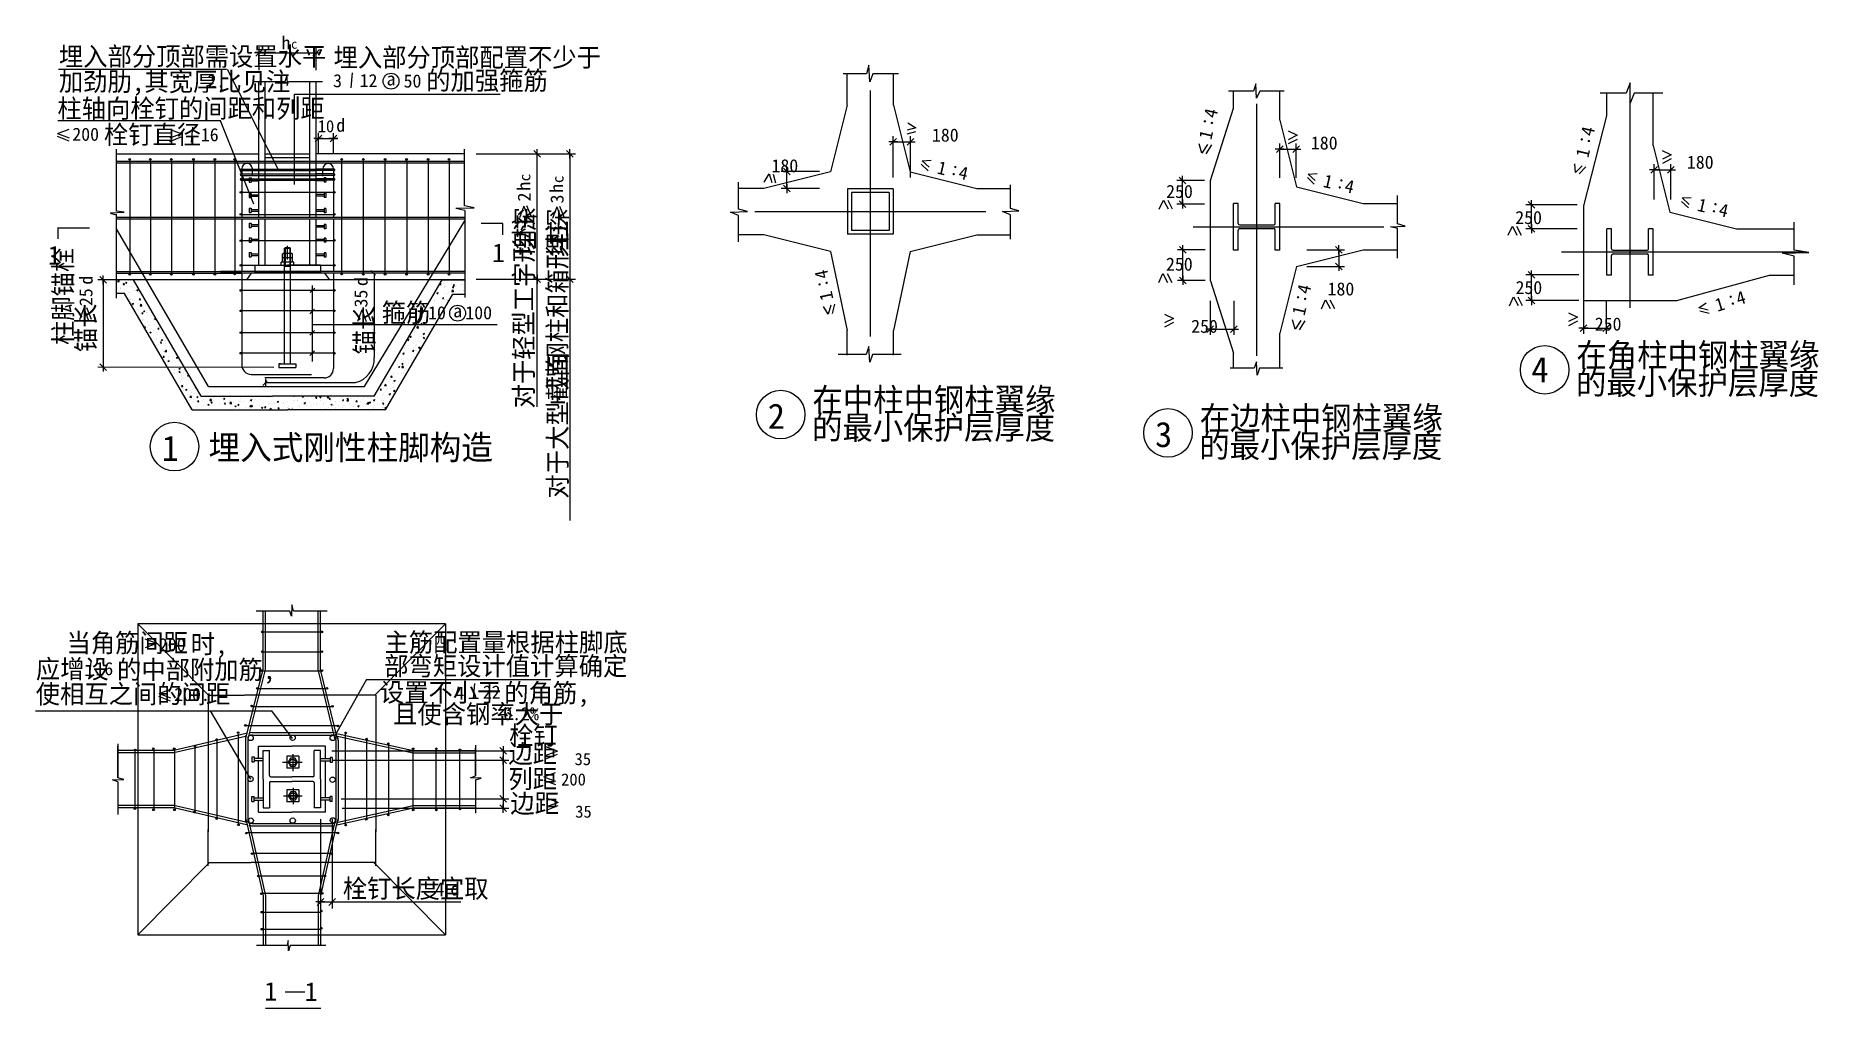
# Model space of a CAD drawing. Header units: metres. Extents: x 1731 to 11267, y 3952 to 9151.
import ezdxf

# ---------------------------------------------------------------- set-up
doc = ezdxf.new("R2010")
doc.units = ezdxf.units.M
for name, color, linetype in [('BOR', 3, 'Continuous'), ('CENTER', 7, 'Continuous'), ('FRAMING', 2, 'Continuous'), ('HIDDEN', 3, 'Continuous'), ('Z', 4, 'Continuous')]:
    doc.layers.add(name, color=color, linetype=linetype)

msp = doc.modelspace()

# ---------------------------------------------------------------- texts
for s, height, p in [('埋入部分顶部需设置水平', 100, (1855.42, 8990.14)), ('埋入部分顶部配置不少于', 100, (3324.63, 8984.84)), ('加劲肋,其宽厚比见注', 100, (1854.88, 8855.65)), ('的加强箍筋', 100, (3820.02, 8860.94)), ('柱轴向栓钉的间距和列距', 100, (1847.24, 8711.89)), ('栓钉直径', 100, (2095.93, 8572)), ('10', 65, (3239.53, 8634.44)), ('箍筋', 100, (3582.03, 7620.85)), ('在角柱中钢柱翼缘', 125, (9972.61, 7381.42)), ('的最小保护层厚度', 125, (9970.21, 7232.9)), ('在中柱中钢柱翼缘', 125, (5886.04, 7142.18)), ('在边柱中钢柱翼缘', 125, (7957.5, 7044.54)), ('的最小保护层厚度', 125, (5883.64, 6993.65)), ('埋入式刚性柱脚构造', 130, (2655.83, 6885.05)), ('的最小保护层厚度', 125, (7955.1, 6896.01)), ('当角筋间距', 100, (1895.82, 5855.4)), ('时,', 100, (2560.55, 5849.12)), ('主筋配置量根据柱脚底', 100, (3597.37, 5858.48)), ('应增设', 100, (1732.29, 5715.87)), ('的中部附加筋,', 100, (2166.23, 5712.1)), ('部弯矩设计值计算确定', 100, (3595.37, 5731.63)), ('使相互之间的间距', 100, (1731.43, 5582.15)), ('设置不小于', 100, (3572.44, 5591.31)), ('的角筋,', 100, (4237.51, 5587.91)), ('且使含钢率大于', 100, (3642.88, 5475.04)), ('栓钉', 100, (4263.4, 5360.51)), ('边距', 100, (4259.59, 5263.82)), ('列距', 100, (4259.59, 5128.77)), ('200', 65, (4541.45, 5143.13)), ('边距', 100, (4270.04, 4997.2)), ('栓钉长度宜取', 100, (3373.64, 4542.48)), ('4', 75, (3866.8, 4551.39))]:
    msp.add_text(s, height=height).set_placement(p)
for s, p in [('埋深', (4399.96, 7974.31)), ('埋深', (4572.85, 7968.32)), ('对于轻型工字形柱', (4391.62, 7158.36)), ('型钢柱和箱形柱', (4570.96, 7252.66)), ('柱脚锚栓', (1927.56, 7497.38)), ('锚长', (2049.74, 7459.46)), ('锚长', (3538.73, 7446.85)), ('对于大型截面', (4572.65, 6676.68))]:
    msp.add_text(s, height=100, rotation=90).set_placement(p)
at = {"attachment_point": 1}
for s, insert, char_height in [('\\A1;180', (6525.18, 8654.77), 70), ('\\A1;180', (8552.26, 8612.5), 70), ('\\A1;180', (5667.03, 8490.76), 70), ('\\A1;180', (10563.55, 8509.7), 70), ('\\A1;250', (7777.84, 8353.36), 70), ('\\A1;250', (9645.27, 8213.87), 70), ('\\A1;250', (7777.11, 7964.9), 70), ('\\A1;180', (8641.47, 7832.32), 70), ('\\A1;250', (9646.7, 7839.93), 70), ('\\A1;250', (7911.8, 7632.77), 70), ('\\A1;250', (10070.63, 7644.62), 70), ('\\A1;35', (4613.44, 5317.08), 65), ('\\A1;35', (4617.03, 5036.32), 65)]:
    msp.add_mtext(s, dxfattribs=dict(at, insert=insert, char_height=char_height))
at = {"layer": 'FRAMING'}
for s, p in [('4', (9731.26, 7298.44)), ('2', (5647.09, 7049.6)), ('3', (7718.55, 6951.96)), ('1', (2404.78, 6878.45))]:
    msp.add_text(s, height=135, dxfattribs=at).set_placement(p)
msp.add_text('H', height=75.6, rotation=90, dxfattribs=at).set_placement((4561.82, 7180.19))
at = {"layer": 'Z'}
for s, height, p in [('h', 70, (3045.96, 9077.65)), ('c', 50, (3097.26, 9081.18)), ('2.', 70, (2650.76, 8873.67)), ('3', 70, (3321.92, 8875.17)), ('12', 70, (3463.9, 8875.76)), ('a', 70, (3608.27, 8885.16)), ('50', 70, (3698.98, 8873.64)), ('d', 70, (3338.81, 8637.19)), ('200', 70, (1926.96, 8589.02)), ('16', 70, (2614.42, 8586.76)), ('1', 100, (1796.53, 7927.61)), ('1', 100, (4172.25, 7940.35)), ('10', 70, (3830.09, 7634.92)), ('a', 70, (3964.4, 7645.5)), ('100', 70, (4029.23, 7634.92)), ('200', 70, (2390.11, 5860.59)), ('16', 70, (2050.47, 5732.75)), ('200.', 70, (2472.01, 5594.98)), ('4', 70, (3976.04, 5602.47)), ('22', 70, (4122.65, 5607.69)), ('0.2%', 70, (4231.97, 5492.17)), ('d', 70, (3950.07, 4555.38)), ('1', 100, (2954.2, 3992.78)), ('1', 100, (3170, 3991.44))]:
    msp.add_text(s, height=height, dxfattribs=at).set_placement(p)
for s, height, rotation, p in [(':', 70, 77, (8022.34, 8660.06)), ('4', 70, 77, (8045.68, 8705.83)), ('1', 70, 77, (8019.17, 8591.03)), (':', 70, 77, (10038.77, 8563.46)), ('4', 70, 77, (10062.1, 8609.23)), ('1', 70, 77, (10035.6, 8494.43)), ('c', 60, 90, (4377.08, 8372.29)), ('c', 60, 90, (4554.5, 8362.72)), ('1', 70, 347, (6548.19, 8414.42)), (':', 70, 347, (6617.22, 8411.25)), ('4', 70, 347, (6662.99, 8387.92)), ('1', 70, 347, (8613.21, 8343.18)), ('h', 70, 90, (4376.38, 8321.97)), ('2', 70, 90, (4379.2, 8264.76)), ('h', 70, 90, (4551.92, 8311.02)), (':', 70, 347, (8682.24, 8340.01)), ('4', 70, 347, (8728.01, 8316.68)), ('3', 70, 90, (4554.74, 8253.81)), ('1', 70, 347, (10614.51, 8215.51)), (':', 70, 347, (10683.54, 8212.34)), ('4', 70, 347, (10729.31, 8189.01)), ('d', 70, 90, (2035.94, 7820.04)), ('d', 70, 90, (3506.77, 7812.61)), ('4', 70, 101.92, (5974.01, 7858.91)), (':', 70, 101.92, (5972.13, 7807.58)), ('25', 70, 90, (2034.61, 7705.48)), ('35', 70, 90, (3505.44, 7698.06)), ('1', 70, 101.92, (5998.34, 7743.63)), (':', 70, 77, (8521.02, 7719.62)), ('4', 70, 77, (8544.35, 7765.38)), ('1', 70, 17, (10726.51, 7674.87)), (':', 70, 17, (10787.88, 7706.64)), ('4', 70, 17, (10839.18, 7709.32)), ('1', 70, 77, (8517.85, 7650.58))]:
    msp.add_text(s, height=height, rotation=rotation, dxfattribs=at).set_placement(p)

# ---------------------------------------------------------------- blocks, each defined once
blk = doc.blocks.new('CC')
blk.add_line((-24.24, 0), (24.24, 0))
at = {"layer": 'FRAMING', "color": 6}
blk.add_line((-17.83, -17.83), (17.83, 17.83), dxfattribs=at)

# ---------------------------------------------------------------- hatches: boundary and pattern name
h = msp.add_hatch()
h.set_pattern_fill('AR-CONC', scale=10)
h.paths.add_polyline_path([(3062.04, 7846.23), (3062.04, 7847.52), (3062.04, 7881.81), (2883.82, 7881.81), (2858.68, 7846.23)])
h.paths.add_polyline_path([(3094.04, 7881.81), (3062.04, 7881.81), (3062.04, 7847.52), (3062.04, 7846.23), (3094.04, 7846.23), (3094.04, 7849.86)])
h.paths.add_polyline_path([(3302.44, 7846.23), (3275.21, 7881.81), (3094.04, 7881.81), (3094.04, 7849.86), (3094.04, 7846.23)])

# ---------------------------------------------------------------- linework, layer by layer
for p, q in [((2926, 8966.62), (2926, 9089.3)), ((2927, 9059.3), (3230.77, 9059.3)), ((3231.77, 8966.62), (3231.77, 9089.3)), ((1852.9, 8972.35), (2751.06, 8972.35)), ((2755.24, 8971.11), (3029.62, 8431.79)), ((6188.35, 8992.67), (6175.78, 8947.03)), ((6192.55, 8903.25), (6188.35, 8992.67)), ((2897.64, 8906.47), (3066.03, 8906.47)), ((3066.03, 8906.47), (3074.7, 8934.69)), ((3074.7, 8934.69), (3076.86, 8885.21)), ((3076.86, 8885.21), (3083.37, 8906.47)), ((3083.37, 8906.47), (3265.03, 8906.47)), ((6175.78, 8947.03), (6050.66, 8947.03)), ((6209.31, 8947.03), (6192.55, 8903.25)), ((6346.19, 8947.03), (6209.31, 8947.03)), ((8257.52, 8893.35), (8244.94, 8853.82)), ((8261.71, 8817.32), (8257.52, 8893.35)), ((10259.6, 8899.43), (10238.34, 8843.75)), ((10259.67, 8789.54), (10259.6, 8899.43)), ((3115.18, 8354.89), (3115.18, 8838.41)), ((3115.18, 8838.41), (4216, 8838.41)), ((8244.94, 8853.82), (8110.96, 8853.82)), ((8278.47, 8853.82), (8261.71, 8817.32)), ((8409.43, 8853.82), (8278.47, 8853.82)), ((10238.34, 8843.75), (10098.92, 8843.75)), ((10281.6, 8843.75), (10259.67, 8789.54)), ((10434.23, 8843.75), (10281.6, 8843.75)), ((1849.6, 8697.81), (2721.56, 8697.81)), ((2718.71, 8697.4), (2896.44, 8252.4)), ((6395.32, 8684.9), (6439.34, 8658.85)), ((1909.53, 8587.21), (1847.48, 8612.46)), ((1847.54, 8628.7), (1909.6, 8651.68)), ((1847.54, 8628.59), (1909.6, 8605.6)), ((2509.81, 8626.51), (2447.75, 8649.49)), ((2509.81, 8626.4), (2447.75, 8603.41)), ((2447.82, 8585.02), (2509.88, 8610.27)), ((3243.18, 8523.42), (3243.18, 8631.17)), ((3244.18, 8601.17), (3344.69, 8601.17)), ((3323.89, 8522.62), (3323.89, 8630.37)), ((6317.94, 8392.79), (6317.94, 8613.57)), ((6318.94, 8583.57), (6409.47, 8583.57)), ((6437.7, 8637.69), (6391.73, 8624.02)), ((6439.34, 8658.85), (6393.37, 8645.18)), ((6410.47, 8392.79), (6410.47, 8613.57)), ((8430.03, 8641.55), (8478.2, 8619.15)), ((8478.2, 8619.15), (8430.46, 8594.89)), ((8478.2, 8596.75), (8430.46, 8572.49)), ((2163.63, 8213.58), (2163.63, 8545.13)), ((4024.65, 8242.24), (4024.28, 8545.13)), ((4086.8, 8519.46), (4618.04, 8519.46)), ((4412.53, 8516.34), (4412.53, 7166.45)), ((4412.61, 8495.22), (4412.61, 8543.71)), ((4588.04, 8495.22), (4588.04, 8543.71)), ((4588.04, 8518.46), (4588.04, 7849.86)), ((7968.59, 8522.04), (7955.26, 8573.07)), ((7998.85, 8569.46), (7968.59, 8522.04)), ((8021.36, 8567.09), (7991.1, 8519.66)), ((8385.24, 8391.05), (8385.24, 8574.48)), ((8386.24, 8544.48), (8473.3, 8544.48)), ((8474.3, 8391.05), (8474.3, 8574.48)), ((10431.93, 8537.01), (10480.11, 8514.62)), ((10480.11, 8514.62), (10432.36, 8490.35)), ((10480.11, 8492.22), (10432.36, 8467.95)), ((5628.23, 8367.71), (5654.28, 8411.73)), ((5654.28, 8411.73), (5667.95, 8365.76)), ((5675.45, 8410.09), (5689.11, 8364.12)), ((5923.83, 8425.05), (5718.55, 8425.05)), ((5748.55, 8334.44), (5748.55, 8424.05)), ((6505.26, 8428.91), (6468.24, 8464.2)), ((6472.5, 8482.67), (6520.37, 8485.65)), ((6509.53, 8447.39), (6472.5, 8482.67)), ((8570.28, 8357.67), (8533.25, 8392.96)), ((8537.52, 8411.43), (8585.39, 8414.41)), ((8574.54, 8376.15), (8537.52, 8411.43)), ((9967.35, 8418.74), (9964.37, 8466.6)), ((10002.63, 8455.76), (9967.35, 8418.74)), ((10022.29, 8449.71), (9987.01, 8412.69)), ((10387.78, 8275.58), (10387.78, 8463.8)), ((10388.78, 8433.8), (10477.04, 8433.8)), ((10478.04, 8275.58), (10478.04, 8463.8)), ((5489.69, 8223.55), (5489.69, 8367.58)), ((5923.83, 8333.44), (5718.55, 8333.44)), ((6945.33, 8227.6), (6945.33, 8353.67)), ((7982.24, 8377.38), (7835.51, 8377.38)), ((7865.51, 8251.94), (7865.51, 8376.38)), ((9015.07, 8145.69), (9015.07, 8296.4)), ((2131.14, 8204.67), (2204.78, 8206.84)), ((2204.78, 8207.08), (2163.63, 8213.58)), ((3977.84, 8228.4), (4075.91, 8230.57)), ((4026.17, 8215.93), (3978.59, 8228.01)), ((4075.91, 8230.81), (4024.65, 8242.24)), ((4026.17, 8215.93), (4026.17, 7750.81)), ((4342.76, 8239.48), (4319.77, 8177.42)), ((4342.87, 8239.48), (4365.85, 8177.42)), ((4384.19, 8179.71), (4358.93, 8241.77)), ((4518.7, 8236.17), (4495.71, 8174.11)), ((4518.81, 8236.17), (4541.8, 8174.11)), ((4560.13, 8176.4), (4534.87, 8238.46)), ((4588.6, 8272.92), (4588.6, 6560.03)), ((5446.76, 8206.78), (5538.38, 8210.97)), ((5489.69, 8190.02), (5446.76, 8206.78)), ((5538.38, 8210.97), (5489.69, 8223.55)), ((6901.77, 8210.84), (6990.23, 8215.03)), ((6945.33, 8194.07), (6901.77, 8210.84)), ((6990.23, 8215.03), (6945.33, 8227.6)), ((7741.36, 8224.09), (7763.75, 8272.27)), ((7763.75, 8272.27), (7788.02, 8224.52)), ((7786.15, 8272.27), (7810.42, 8224.52)), ((7982.24, 8250.94), (7835.51, 8250.94)), ((9976.15, 8247.15), (9702.38, 8247.15)), ((9732.38, 8120.06), (9732.38, 8246.15)), ((10571.58, 8230), (10534.55, 8265.29)), ((10538.82, 8283.77), (10586.68, 8286.74)), ((10575.84, 8248.48), (10538.82, 8283.77)), ((2163.63, 8191.82), (2131.14, 8200.49)), ((2163.63, 7747.47), (2163.63, 8196.24)), ((5489.69, 8049.42), (5489.69, 8190.02)), ((6945.33, 8063.26), (6945.33, 8194.07)), ((8978.01, 8128.93), (9056.67, 8133.12)), ((9015.07, 8120.25), (8978.01, 8128.93)), ((9056.67, 8133.12), (9015.07, 8145.69)), ((9015.07, 7961.09), (9015.07, 8120.25)), ((9607.92, 8083.72), (9630.32, 8131.89)), ((9630.32, 8131.89), (9654.58, 8084.15)), ((9652.71, 8131.89), (9676.98, 8084.15)), ((9976.15, 8119.06), (9702.38, 8119.06)), ((11136.72, 8005.15), (11136.72, 8154.31)), ((7986.06, 8006.63), (7838.01, 8006.63)), ((7868.01, 7844.06), (7868.01, 8005.63)), ((8530.5, 8006.62), (8732.03, 8006.62)), ((8530.5, 7917.69), (8732.03, 7917.69)), ((8702.03, 8005.62), (8702.03, 7918.69)), ((11073.9, 7988.38), (11216.3, 7992.58)), ((11136.72, 7971.62), (11073.9, 7988.38)), ((11216.3, 7992.58), (11136.72, 8005.15)), ((11136.72, 7818.99), (11136.72, 7971.62)), ((2146.88, 7845.6), (2062.83, 7845.6)), ((2092.83, 7844.6), (2092.83, 7380.77)), ((2169.08, 7837.64), (2176.87, 7845.76)), ((2169.08, 7837.64), (2177.97, 7836.26)), ((2172.42, 7844.99), (2172.42, 7844.99)), ((2172.56, 7831.66), (2172.56, 7831.66)), ((2178, 7836.24), (2176.89, 7845.74)), ((2185.13, 7836.27), (2185.13, 7836.27)), ((2199.26, 7821.8), (2204.08, 7827.55)), ((2199.26, 7821.8), (2205.24, 7821.28)), ((2205.26, 7821.25), (2204.11, 7827.52)), ((2210.43, 7836.65), (2210.43, 7836.65)), ((2212.02, 7830.92), (2219.02, 7833.61)), ((2212.02, 7830.92), (2217, 7827.56)), ((2217.02, 7827.54), (2219.05, 7833.58)), ((2225.8, 7842.73), (2225.8, 7842.73)), ((2235.64, 7842.67), (2235.64, 7842.67)), ((3542.43, 7882.94), (3542.43, 7428.29)), ((3892.93, 7821.64), (3897.76, 7827.38)), ((3892.93, 7821.64), (3898.91, 7821.11)), ((3898.94, 7821.09), (3897.78, 7827.35)), ((3900.55, 7823.64), (3900.55, 7823.64)), ((3918.86, 7839.99), (3918.86, 7839.99)), ((3953.93, 7821.39), (3953.93, 7821.39)), ((3957.47, 7825.13), (3957.47, 7825.13)), ((3964.66, 7815.36), (3969.48, 7821.11)), ((3970.66, 7814.81), (3969.51, 7821.08)), ((4005.4, 7821.11), (4005.4, 7821.11)), ((4015.78, 7835.14), (4015.78, 7835.14)), ((4020.92, 7821.24), (4020.92, 7821.24)), ((4086.8, 7848.86), (4618.04, 7848.86)), ((4412.61, 7873.11), (4412.61, 7824.62)), ((4588.04, 7873.11), (4588.04, 7824.62)), ((7738.59, 7831.96), (7760.99, 7880.14)), ((7760.99, 7880.14), (7785.26, 7832.39)), ((7783.39, 7880.14), (7807.65, 7832.39)), ((7986.06, 7843.06), (7838.01, 7843.06)), ((9985.65, 7872.38), (9702.38, 7872.38)), ((9732.38, 7735.81), (9732.38, 7871.38)), ((2174.03, 7780.46), (2174.03, 7780.46)), ((2183.92, 7802.98), (2183.92, 7802.98)), ((2184.12, 7797.2), (2184.12, 7797.2)), ((2184.53, 7800.03), (2184.53, 7800.03)), ((2206.33, 7791.63), (2206.33, 7791.63)), ((2208.5, 7778.07), (2208.5, 7778.07)), ((2217.67, 7751.99), (2217.96, 7752.33)), ((2218.21, 7751.05), (2217.98, 7752.3)), ((2220.97, 7766.08), (2220.97, 7766.08)), ((2227.42, 7778.2), (2227.42, 7778.2)), ((2232, 7742.8), (2232, 7742.8)), ((2233.21, 7776.09), (2233.21, 7776.09)), ((2234.43, 7809.38), (2234.43, 7809.38)), ((2239.82, 7738.55), (2239.82, 7738.55)), ((2242.85, 7810.04), (2242.85, 7810.04)), ((2246.01, 7769.37), (2246.01, 7769.37)), ((2246.69, 7743.08), (2246.69, 7743.08)), ((2247.28, 7805.52), (2247.28, 7805.52)), ((2257.57, 7734.92), (2257.57, 7734.92)), ((2259.71, 7789.38), (2259.71, 7789.38)), ((2266.81, 7788.08), (2266.81, 7788.08)), ((2270.99, 7815.53), (2271.51, 7816.15)), ((2270.99, 7815.53), (2271.92, 7815.45)), ((2271.71, 7790.66), (2278.72, 7793.35)), ((2271.71, 7790.66), (2276.69, 7787.3)), ((2272.31, 7808.81), (2272.31, 7808.81)), ((2276.71, 7787.28), (2278.74, 7793.32)), ((2280.8, 7775.95), (2280.8, 7775.95)), ((2283.88, 7774.36), (2283.88, 7774.36)), ((2283.94, 7750.3), (2283.94, 7750.3)), ((2284.86, 7740.31), (2289.68, 7746.05)), ((2284.86, 7740.31), (2290.84, 7739.79)), ((2285.15, 7783.59), (2285.15, 7783.59)), ((2290.87, 7739.76), (2289.71, 7746.03)), ((2293.2, 7736.29), (2293.2, 7736.29)), ((2305.01, 7753.09), (2305.01, 7753.09)), ((3210.24, 7816.07), (3210.24, 7408.76)), ((3864.6, 7730.62), (3864.6, 7730.62)), ((3864.7, 7733.72), (3864.7, 7733.72)), ((3865.91, 7767.01), (3865.91, 7767.01)), ((3876.89, 7775.08), (3883.89, 7777.76)), ((3876.89, 7775.08), (3881.86, 7771.72)), ((3879.02, 7770.11), (3879.02, 7770.11)), ((3880.65, 7772.81), (3880.65, 7772.81)), ((3881.89, 7771.69), (3883.92, 7777.74)), ((3890.91, 7770.06), (3890.91, 7770.06)), ((3899.15, 7815.12), (3899.15, 7815.12)), ((3906.81, 7746.42), (3911.63, 7752.16)), ((3906.81, 7746.42), (3912.79, 7745.89)), ((3912.81, 7745.87), (3911.66, 7752.14)), ((3915.21, 7740.12), (3915.21, 7740.12)), ((3916.42, 7773.41), (3916.42, 7773.41)), ((3917.22, 7809.5), (3917.22, 7809.5)), ((3917.64, 7806.7), (3917.64, 7806.7)), ((3921.63, 7810.21), (3921.63, 7810.21)), ((3927.76, 7738.94), (3927.76, 7738.94)), ((3934.04, 7770.56), (3934.04, 7770.56)), ((3936.58, 7734.81), (3943, 7737.28)), ((3936.58, 7734.81), (3940.15, 7732.4)), ((3937.34, 7780.12), (3937.34, 7780.12)), ((3954.06, 7778.38), (3954.06, 7778.38)), ((3956.87, 7784.19), (3964.66, 7792.31)), ((3956.87, 7784.19), (3965.77, 7782.81)), ((3960.91, 7807.33), (3967.91, 7810.02)), ((3960.91, 7807.33), (3965.88, 7803.97)), ((3964.66, 7815.36), (3970.64, 7814.84)), ((3965.79, 7782.78), (3964.69, 7792.28)), ((3965.91, 7803.95), (3967.94, 7809.99)), ((3968.36, 7780.91), (3968.36, 7780.91)), ((3969.58, 7814.2), (3969.58, 7814.2)), ((3975.02, 7807.96), (3975.02, 7807.96)), ((3979.1, 7781.67), (3979.1, 7781.67)), ((3980.37, 7817.82), (3980.37, 7817.82)), ((3995.66, 7790.14), (3995.66, 7790.14)), ((4007.31, 7819.13), (4007.31, 7819.13)), ((4016.97, 7786.66), (4016.97, 7786.66)), ((4019.71, 7787.95), (4019.71, 7787.95)), ((8014.2, 7732.87), (8014.2, 7551.64)), ((8140.21, 7732.87), (8140.21, 7551.64)), ((8608.65, 7691.56), (8631.05, 7739.73)), ((8631.05, 7739.73), (8655.31, 7691.99)), ((8653.45, 7739.73), (8677.71, 7691.99)), ((9613.73, 7707.52), (9636.13, 7755.69)), ((9636.13, 7755.69), (9660.39, 7707.95)), ((9658.53, 7755.69), (9682.79, 7707.95)), ((9985.65, 7734.81), (9702.38, 7734.81)), ((10010.23, 7737.59), (10010.23, 7556.72)), ((10131.05, 7737.59), (10131.05, 7556.72)), ((1988.17, 7693.87), (1965.18, 7631.81)), ((1988.28, 7693.87), (2011.26, 7631.81)), ((2029.6, 7634.1), (2004.34, 7696.16)), ((2247.38, 7718.14), (2254.38, 7720.83)), ((2247.38, 7718.14), (2252.36, 7714.79)), ((2252.38, 7714.76), (2254.41, 7720.81)), ((2273.73, 7685.19), (2273.73, 7685.19)), ((2280.29, 7650.43), (2280.29, 7650.43)), ((2281.5, 7683.72), (2281.5, 7683.72)), ((2282.72, 7717.01), (2282.72, 7717.01)), ((2289.06, 7707.13), (2296.85, 7715.24)), ((2289.06, 7707.13), (2297.95, 7705.75)), ((2293.15, 7667.65), (2293.15, 7667.65)), ((2294.42, 7703.79), (2294.42, 7703.79)), ((2294.81, 7671.76), (2294.81, 7671.76)), ((2297.98, 7705.72), (2296.88, 7715.22)), ((2298.74, 7665.09), (2303.56, 7670.83)), ((2298.74, 7665.09), (2304.71, 7664.57)), ((2300.88, 7693.42), (2300.88, 7693.42)), ((2304.74, 7664.54), (2303.58, 7670.81)), ((2304.71, 7633.19), (2304.71, 7633.19)), ((2307.07, 7677.88), (2314.07, 7680.57)), ((2307.07, 7677.88), (2312.05, 7674.53)), ((2307.21, 7632.11), (2307.21, 7632.11)), ((2312.07, 7674.5), (2314.1, 7680.54)), ((2319.45, 7707.09), (2319.45, 7707.09)), ((2324.84, 7671.47), (2324.84, 7671.47)), ((2327.11, 7682.94), (2327.11, 7682.94)), ((2331.02, 7672.63), (2331.02, 7672.63)), ((2331.63, 7657.47), (2331.63, 7657.47)), ((2332.85, 7690.76), (2332.85, 7690.76)), ((2348.19, 7669.51), (2348.19, 7669.51)), ((2360.6, 7629.85), (2360.6, 7629.85)), ((2363.03, 7636.47), (2363.03, 7636.47)), ((2366.76, 7637.62), (2373.77, 7640.31)), ((2366.76, 7637.62), (2371.74, 7634.26)), ((2367.87, 7641.51), (2367.87, 7641.51)), ((2371.76, 7634.24), (2373.79, 7640.28)), ((3475.8, 7685.19), (3452.81, 7623.13)), ((3475.91, 7685.19), (3498.9, 7623.13)), ((3523.65, 7625.42), (3498.4, 7687.48)), ((3820.41, 7633.47), (3820.41, 7633.47)), ((5970.42, 7661.94), (5945.38, 7702.84)), ((5984.26, 7711.18), (5970.42, 7661.94)), ((6004.47, 7715.04), (5990.63, 7665.8)), ((7769.44, 7661.98), (7817.62, 7639.58)), ((7817.62, 7639.58), (7769.87, 7615.31)), ((8467.27, 7581.59), (8453.94, 7632.63)), ((8497.53, 7629.02), (8467.27, 7581.59)), ((9930, 7669.57), (9978.18, 7647.17)), ((9978.18, 7647.17), (9930.43, 7622.91)), ((10626.83, 7696.14), (10666.8, 7722.65)), ((10676.54, 7684.09), (10626.83, 7696.14)), ((10682.09, 7665.96), (10632.38, 7678)), ((2304.71, 7626.46), (2304.71, 7626.46)), ((2307.31, 7598.36), (2310.11, 7601.28)), ((2311.24, 7591.76), (2310.13, 7601.26)), ((2311.14, 7591.79), (2311.21, 7591.78)), ((2312.61, 7589.87), (2317.43, 7595.61)), ((2312.61, 7589.87), (2318.59, 7589.35)), ((2318.62, 7589.32), (2317.46, 7595.59)), ((2329.2, 7590.89), (2329.2, 7590.89)), ((2330.42, 7624.18), (2330.42, 7624.18)), ((2340.29, 7565.92), (2340.29, 7565.92)), ((2341.12, 7578.75), (2341.12, 7578.75)), ((2341.56, 7602.06), (2341.56, 7602.06)), ((2342.43, 7565.1), (2349.43, 7567.79)), ((2342.43, 7565.1), (2347.41, 7561.75)), ((2347.43, 7561.72), (2349.46, 7567.77)), ((2358.9, 7576.8), (2358.9, 7576.8)), ((2362.21, 7565.32), (2362.21, 7565.32)), ((2366.6, 7605.36), (2366.6, 7605.36)), ((2378.16, 7570.91), (2378.16, 7570.91)), ((2378.49, 7564.01), (2378.49, 7564.01)), ((2379.71, 7597.3), (2379.71, 7597.3)), ((2382.86, 7554.85), (2382.86, 7554.85)), ((2384.34, 7583.59), (2389.16, 7589.34)), ((2384.34, 7583.59), (2390.32, 7583.07)), ((2390.34, 7583.05), (2389.19, 7589.31)), ((2394.5, 7576.5), (2394.5, 7576.5)), ((2409.04, 7576.61), (2410.43, 7578.06)), ((2409.04, 7576.61), (2411.5, 7576.23)), ((2415.01, 7539.78), (2415.01, 7539.78)), ((2415.59, 7563.06), (2415.59, 7563.06)), ((2429.22, 7538.21), (2429.22, 7538.21)), ((3210.24, 7606.77), (4200.15, 7606.77)), ((3733.07, 7533.42), (3733.07, 7533.42)), ((3733.26, 7539.58), (3738.08, 7545.33)), ((3733.26, 7539.58), (3739.23, 7539.06)), ((3739.26, 7539.03), (3738.1, 7545.3)), ((3748.53, 7571.21), (3748.53, 7571.21)), ((3755.34, 7552.73), (3755.34, 7552.73)), ((3756.55, 7586.02), (3756.55, 7586.02)), ((3757.96, 7563.8), (3757.96, 7563.8)), ((3759.37, 7572.86), (3759.37, 7572.86)), ((3769.94, 7589.36), (3777.73, 7597.48)), ((3769.94, 7589.36), (3778.83, 7587.98)), ((3778.86, 7587.96), (3777.76, 7597.46)), ((3781.92, 7541.84), (3781.92, 7541.84)), ((3785.68, 7612.3), (3785.68, 7612.3)), ((3789.51, 7608.61), (3789.51, 7608.61)), ((3791.11, 7608.53), (3795.93, 7614.27)), ((3791.11, 7608.53), (3797.09, 7608.01)), ((3797.11, 7607.98), (3795.96, 7614.25)), ((3796.22, 7541.73), (3796.22, 7541.73)), ((3801.92, 7568.95), (3801.92, 7568.95)), ((3803.89, 7557.53), (3810.89, 7560.22)), ((3803.89, 7557.53), (3808.87, 7554.18)), ((3804.98, 7533.31), (3809.8, 7539.05)), ((3804.98, 7533.31), (3810.96, 7532.79)), ((3807.27, 7560.23), (3807.27, 7560.23)), ((3808.49, 7593.52), (3808.49, 7593.52)), ((3808.89, 7554.15), (3810.92, 7560.19)), ((3809.71, 7626.81), (3809.71, 7626.81)), ((3810.99, 7532.76), (3809.83, 7539.03)), ((3816.28, 7573.81), (3816.28, 7573.81)), ((3821.26, 7545.03), (3821.26, 7545.03)), ((3821.81, 7619.78), (3821.81, 7619.78)), ((3822.53, 7581.17), (3822.53, 7581.17)), ((3842.9, 7606.35), (3842.9, 7606.35)), ((3847.56, 7584.47), (3847.56, 7584.47)), ((3859.83, 7600.56), (3859.83, 7600.56)), ((3862.83, 7602.25), (3866.62, 7606.77)), ((3862.83, 7602.25), (3864.14, 7602.14)), ((3866.62, 7606.77), (3867.34, 7607.63)), ((7817.62, 7617.18), (7769.87, 7592.92)), ((8015.2, 7581.64), (8139.21, 7581.64)), ((8520.04, 7626.65), (8489.78, 7579.22)), ((9978.18, 7624.77), (9930.43, 7600.51)), ((10011.23, 7586.72), (10130.05, 7586.72)), ((2351.86, 7531.46), (2351.86, 7531.46)), ((2362.73, 7509.84), (2362.73, 7509.84)), ((2374.61, 7525.67), (2374.61, 7525.67)), ((2376.06, 7497.43), (2376.06, 7497.43)), ((2377.28, 7530.72), (2377.28, 7530.72)), ((2387.43, 7464.19), (2387.43, 7464.19)), ((2388.7, 7500.34), (2388.7, 7500.34)), ((2398.21, 7508.38), (2403.03, 7514.12)), ((2398.21, 7508.38), (2404.19, 7507.85)), ((2402.12, 7524.84), (2409.12, 7527.53)), ((2402.12, 7524.84), (2407.1, 7521.49)), ((2404.22, 7507.83), (2403.06, 7514.09)), ((2407.12, 7521.46), (2409.15, 7527.5)), ((2408.52, 7472.31), (2408.52, 7472.31)), ((2412.09, 7433.16), (2416.91, 7438.9)), ((2413.74, 7503.63), (2413.74, 7503.63)), ((2416.92, 7460.19), (2416.92, 7460.19)), ((2418.09, 7432.61), (2416.94, 7438.88)), ((2421.05, 7519.85), (2421.05, 7519.85)), ((2422.3, 7462.65), (2430.09, 7470.77)), ((2422.3, 7462.65), (2431.19, 7461.27)), ((2425.3, 7469.18), (2425.3, 7469.18)), ((2425.57, 7438.35), (2425.57, 7438.35)), ((2426.78, 7471.64), (2426.78, 7471.64)), ((2427.99, 7523.41), (2427.99, 7523.41)), ((2428, 7504.92), (2428, 7504.92)), ((2429.6, 7458.88), (2429.6, 7458.88)), ((2431.22, 7461.24), (2430.12, 7470.74)), ((2440.89, 7438.23), (2440.89, 7438.23)), ((2461.81, 7484.58), (2464.4, 7485.57)), ((2461.81, 7484.58), (2466.79, 7481.23)), ((2461.9, 7470.05), (2461.9, 7470.05)), ((2462.15, 7438.05), (2462.15, 7438.05)), ((2466.81, 7481.2), (2466.86, 7481.35)), ((2476.91, 7445.39), (2476.91, 7445.39)), ((2487.19, 7441.35), (2487.19, 7441.35)), ((3680.45, 7454.53), (3680.45, 7454.53)), ((3695.54, 7452.76), (3702.54, 7455.45)), ((3695.54, 7452.76), (3700.51, 7449.41)), ((3700.54, 7449.38), (3702.57, 7455.42)), ((3701.18, 7446.46), (3701.18, 7446.46)), ((3702.39, 7479.75), (3702.39, 7479.75)), ((3703.47, 7486.82), (3703.47, 7486.82)), ((3706.76, 7493.97), (3706.76, 7493.97)), ((3709.17, 7469.28), (3709.17, 7469.28)), ((3719.87, 7525.28), (3726.87, 7527.97)), ((3719.87, 7525.28), (3724.84, 7521.92)), ((3723.6, 7531.83), (3723.6, 7531.83)), ((3724.87, 7521.9), (3726.9, 7527.94)), ((3729.06, 7520.11), (3729.06, 7520.11)), ((3743.61, 7462.85), (3743.61, 7462.85)), ((3747.13, 7464.37), (3751.95, 7470.11)), ((3747.13, 7464.37), (3753.11, 7463.84)), ((3750.15, 7506.68), (3750.15, 7506.68)), ((3751.69, 7452.87), (3751.69, 7452.87)), ((3753.14, 7463.82), (3751.98, 7470.08)), ((3752.9, 7486.16), (3752.9, 7486.16)), ((3754.12, 7519.45), (3754.12, 7519.45)), ((3761.79, 7496.84), (3761.79, 7496.84)), ((3762.55, 7467.02), (3762.55, 7467.02)), ((3768.64, 7466.14), (3768.64, 7466.14)), ((3769.91, 7502.29), (3769.91, 7502.29)), ((3779.56, 7485.02), (3786.56, 7487.7)), ((3779.56, 7485.02), (3784.54, 7481.66)), ((3782.44, 7517.85), (3782.44, 7517.85)), ((3783.2, 7475.4), (3790.99, 7483.52)), ((3783.2, 7475.4), (3789.61, 7474.41)), ((3784.56, 7481.63), (3786.59, 7487.68)), ((3791.66, 7477.92), (3791.01, 7483.49)), ((3794.95, 7505.58), (3794.95, 7505.58)), ((3803.53, 7504.42), (3803.53, 7504.42)), ((3806.06, 7526.94), (3806.06, 7526.94)), ((6173.61, 7446.45), (6024.45, 7446.45)), ((6187.96, 7490.36), (6173.61, 7446.45)), ((6192.15, 7406.21), (6187.96, 7490.36)), ((6207.13, 7446.45), (6192.15, 7406.21)), ((6359.76, 7446.45), (6207.13, 7446.45)), ((3004.69, 7377.41), (2062.83, 7379.77)), ((2412.09, 7433.16), (2418.07, 7432.63)), ((2424.35, 7405.06), (2424.35, 7405.06)), ((2435.84, 7398.61), (2435.84, 7398.61)), ((2437.48, 7412.07), (2444.48, 7414.75)), ((2437.48, 7412.07), (2442.46, 7408.71)), ((2442.01, 7419.22), (2442.01, 7419.22)), ((2442.48, 7408.68), (2444.51, 7414.73)), ((2460.88, 7401.91), (2460.88, 7401.91)), ((2472.44, 7367.45), (2472.44, 7367.45)), ((2473.26, 7345.52), (2473.26, 7345.52)), ((2474.48, 7378.81), (2474.48, 7378.81)), ((2474.95, 7343.57), (2474.95, 7343.57)), ((2475.7, 7412.1), (2475.7, 7412.1)), ((2475.91, 7365.87), (2475.91, 7365.87)), ((2479.08, 7403.23), (2479.08, 7403.23)), ((2483.81, 7426.88), (2488.64, 7432.63)), ((2483.81, 7426.88), (2489.79, 7426.36)), ((2489.82, 7426.33), (2488.66, 7432.6)), ((2495.39, 7416.97), (2495.39, 7416.97)), ((2497, 7352.44), (2497, 7352.44)), ((2497.17, 7371.8), (2504.17, 7374.49)), ((2497.17, 7371.8), (2502.15, 7368.45)), ((2497.69, 7351.66), (2502.51, 7357.41)), ((2497.69, 7351.66), (2503.67, 7351.14)), ((2498.75, 7406.89), (2498.75, 7406.89)), ((2502.17, 7368.42), (2504.2, 7374.47)), ((2503.69, 7351.11), (2502.54, 7357.38)), ((2523.78, 7351.92), (2523.78, 7351.92)), ((2529.3, 7363.61), (2529.3, 7363.61)), ((2533.27, 7353.58), (2533.27, 7353.58)), ((3644.86, 7350.19), (3644.86, 7350.19)), ((3647.4, 7372.84), (3647.4, 7372.84)), ((3648.62, 7406.13), (3648.62, 7406.13)), ((3654.15, 7415.09), (3654.15, 7415.09)), ((3657.39, 7407), (3657.39, 7407)), ((3664.69, 7344.52), (3664.69, 7344.52)), ((3664.99, 7395.19), (3664.99, 7395.19)), ((3669.8, 7367.35), (3669.8, 7367.35)), ((3671.21, 7380.25), (3678.21, 7382.94)), ((3671.21, 7380.25), (3676.18, 7376.89)), ((3676.21, 7376.87), (3678.24, 7382.91)), ((3689.28, 7395.42), (3694.1, 7401.17)), ((3689.28, 7395.42), (3695.26, 7394.9)), ((3689.69, 7418.18), (3689.69, 7418.18)), ((3689.72, 7347.82), (3689.72, 7347.82)), ((3689.73, 7377.99), (3697.52, 7386.11)), ((3689.73, 7377.99), (3698.63, 7376.61)), ((3690.99, 7383.97), (3690.99, 7383.97)), ((3695.28, 7394.87), (3694.13, 7401.14)), ((3697.53, 7346.6), (3697.53, 7346.6)), ((3698.65, 7376.58), (3697.55, 7386.08)), ((3698.74, 7379.89), (3698.74, 7379.89)), ((3699.34, 7427.16), (3699.34, 7427.16)), ((3699.96, 7413.18), (3699.96, 7413.18)), ((3703.18, 7360.2), (3703.18, 7360.2)), ((3710.78, 7404.75), (3710.78, 7404.75)), ((3716.03, 7387.26), (3716.03, 7387.26)), ((3717.3, 7423.41), (3717.3, 7423.41)), ((3723.18, 7365.09), (3723.18, 7365.09)), ((3723.31, 7405.2), (3723.31, 7405.2)), ((3742.34, 7426.7), (3742.34, 7426.7)), ((3743.07, 7415.92), (3743.07, 7415.92)), ((3750.47, 7419.58), (3750.47, 7419.58)), ((3757.66, 7437.17), (3757.66, 7437.17)), ((8248.54, 7372.86), (8120.76, 7372.86)), ((8261.12, 7407.14), (8248.54, 7372.86)), ((8265.31, 7337.2), (8261.12, 7407.14)), ((8277.99, 7372.86), (8265.31, 7337.2)), ((8402.06, 7372.86), (8277.99, 7372.86)), ((2498.91, 7321.61), (2498.91, 7321.61)), ((2508.02, 7300.18), (2508.02, 7300.18)), ((2509.29, 7336.32), (2509.29, 7336.32)), ((2509.4, 7312.78), (2509.4, 7312.78)), ((2511.56, 7276.44), (2516.39, 7282.19)), ((2511.56, 7276.44), (2517.54, 7275.92)), ((2517.57, 7275.89), (2516.41, 7282.16)), ((2519.59, 7265.72), (2519.59, 7265.72)), ((2520.13, 7252.05), (2520.13, 7252.05)), ((2521.34, 7285.34), (2521.34, 7285.34)), ((2522.56, 7318.63), (2522.56, 7318.63)), ((2532.53, 7259.03), (2539.53, 7261.71)), ((2532.53, 7259.03), (2537.51, 7255.67)), ((2534.33, 7339.62), (2534.33, 7339.62)), ((2537.1, 7286.61), (2537.1, 7286.61)), ((2537.53, 7255.65), (2539.56, 7261.69)), ((2542.28, 7332.13), (2549.53, 7339.68)), ((2542.28, 7332.13), (2551.18, 7330.75)), ((2543.31, 7259.43), (2543.31, 7259.43)), ((2545.89, 7305.17), (2545.89, 7305.17)), ((2551.2, 7330.73), (2550.32, 7338.33)), ((2562.78, 7310.53), (2562.78, 7310.53)), ((2572.07, 7259.55), (2572.07, 7259.55)), ((2573.28, 7292.84), (2573.28, 7292.84)), ((2582.74, 7274.04), (2582.74, 7274.04)), ((2583.29, 7270.17), (2587.3, 7274.95)), ((2583.29, 7270.17), (2589.27, 7269.64)), ((2589.29, 7269.62), (2588.78, 7272.42)), ((2596.69, 7257.17), (2596.69, 7257.17)), ((2960.98, 7316.47), (2960.98, 7275.68)), ((2960.98, 7297.89), (3442.43, 7297.89)), ((3573.58, 7257.53), (3578.4, 7263.28)), ((3573.58, 7257.53), (3579.56, 7257.01)), ((3577.05, 7267.67), (3577.05, 7267.67)), ((3579.58, 7256.98), (3578.43, 7263.25)), ((3582.41, 7280.51), (3582.41, 7280.51)), ((3591.81, 7265.48), (3591.81, 7265.48)), ((3593.03, 7298.77), (3593.03, 7298.77)), ((3596.27, 7280.58), (3604.05, 7288.69)), ((3596.27, 7280.58), (3605.16, 7279.2)), ((3596.94, 7318.5), (3596.94, 7318.5)), ((3605.19, 7279.17), (3604.08, 7288.67)), ((3606.37, 7258.55), (3606.37, 7258.55)), ((3612.07, 7265.64), (3612.07, 7265.64)), ((3618.03, 7305.07), (3618.03, 7305.07)), ((3630.43, 7265.42), (3630.43, 7265.42)), ((3631.43, 7326.48), (3636.25, 7332.22)), ((3631.43, 7326.48), (3637.41, 7325.95)), ((3637.43, 7325.93), (3636.28, 7332.2)), ((3637.11, 7268.94), (3637.11, 7268.94)), ((3638.38, 7305.08), (3638.38, 7305.08)), ((3640.73, 7290.52), (3640.73, 7290.52)), ((3643.75, 7272.98), (3643.75, 7272.98)), ((3644.97, 7306.27), (3644.97, 7306.27)), ((3645.31, 7251.26), (3650.13, 7257)), ((3645.31, 7251.26), (3651.28, 7250.74)), ((3646.18, 7339.56), (3646.18, 7339.56)), ((3646.88, 7307.73), (3653.88, 7310.42)), ((3646.88, 7307.73), (3651.85, 7304.38)), ((3651.31, 7250.71), (3650.15, 7256.98)), ((3650.32, 7316.25), (3650.32, 7316.25)), ((3651.88, 7304.35), (3653.9, 7310.39)), ((3663.41, 7308.38), (3663.41, 7308.38)), ((3664.69, 7268.56), (3664.69, 7268.56)), ((3671.41, 7302.82), (3671.41, 7302.82)), ((2532.97, 7226.95), (2532.97, 7226.95)), ((2555.16, 7198.45), (2555.16, 7198.45)), ((2555.54, 7218.17), (2563.33, 7226.29)), ((2555.54, 7218.17), (2564.43, 7216.79)), ((2556.43, 7234.6), (2556.43, 7234.6)), ((2556.93, 7204.99), (2556.93, 7204.99)), ((2564.46, 7216.76), (2563.36, 7226.26)), ((2564.39, 7246), (2564.39, 7246)), ((2566.73, 7164), (2566.73, 7164)), ((2568.42, 7159.68), (2568.42, 7159.68)), ((2569.63, 7192.97), (2569.63, 7192.97)), ((2570.85, 7226.26), (2570.85, 7226.26)), ((2576.8, 7206.34), (2576.8, 7206.34)), ((2581.47, 7237.89), (2581.47, 7237.89)), ((2591.29, 7236.96), (2591.29, 7236.96)), ((2592.22, 7218.76), (2599.22, 7221.45)), ((2592.22, 7218.76), (2597.2, 7215.41)), ((2593.03, 7203.44), (2593.03, 7203.44)), ((2595.12, 7170), (2595.12, 7170)), ((2597.17, 7194.95), (2601.99, 7200.69)), ((2597.17, 7194.95), (2603.14, 7194.42)), ((2597.22, 7215.38), (2599.25, 7221.43)), ((2603.17, 7194.4), (2602.01, 7200.67)), ((2610.71, 7152.99), (2610.71, 7152.99)), ((2615.25, 7215), (2615.25, 7215)), ((2619.76, 7166.72), (2619.76, 7166.72)), ((2620.98, 7200.01), (2620.98, 7200.01)), ((2629.88, 7172.31), (2629.88, 7172.31)), ((2630.18, 7204.09), (2630.18, 7204.09)), ((2651.91, 7178.5), (2658.91, 7181.19)), ((2651.91, 7178.5), (2656.89, 7175.15)), ((2653.44, 7180.01), (2653.44, 7180.01)), ((2654.92, 7175.61), (2654.92, 7175.61)), ((2656.19, 7211.75), (2656.19, 7211.75)), ((2656.91, 7175.12), (2658.94, 7181.16)), ((2662.26, 7201.62), (2670.05, 7209.73)), ((2662.26, 7201.62), (2671.16, 7200.24)), ((2668.89, 7188.67), (2673.71, 7194.42)), ((2668.89, 7188.67), (2674.87, 7188.15)), ((2671.18, 7200.21), (2670.08, 7209.71)), ((2670.27, 7173.13), (2670.27, 7173.13)), ((2671.49, 7206.41), (2671.49, 7206.41)), ((2674.89, 7188.12), (2673.74, 7194.39)), ((2681.22, 7215.05), (2681.22, 7215.05)), ((2683.56, 7201.83), (2683.56, 7201.83)), ((2692.79, 7180.59), (2692.79, 7180.59)), ((2711.76, 7190.02), (2711.76, 7190.02)), ((2719.1, 7220.03), (2719.1, 7220.03)), ((2722.21, 7180.62), (2722.21, 7180.62)), ((2723.43, 7213.91), (2723.43, 7213.91)), ((2735.94, 7210.76), (2742.94, 7213.44)), ((2735.94, 7210.76), (2740.91, 7207.4)), ((2736.94, 7199.57), (2736.94, 7199.57)), ((2740.62, 7182.4), (2745.44, 7188.14)), ((2740.62, 7182.4), (2746.59, 7181.87)), ((2740.94, 7207.38), (2742.96, 7213.42)), ((2746.62, 7181.85), (2745.46, 7188.12)), ((2754.67, 7152.76), (2754.67, 7152.76)), ((2755.94, 7188.91), (2755.94, 7188.91)), ((2768.99, 7185.06), (2776.78, 7193.18)), ((2768.99, 7185.06), (2777.88, 7183.69)), ((2770.08, 7200.03), (2770.08, 7200.03)), ((2772.34, 7154.37), (2772.34, 7154.37)), ((2773.55, 7187.66), (2773.55, 7187.66)), ((2774.77, 7220.95), (2774.77, 7220.95)), ((2777.91, 7183.66), (2776.8, 7193.16)), ((2780.98, 7192.2), (2780.98, 7192.2)), ((2790.33, 7197.32), (2790.33, 7197.32)), ((2792.54, 7157.75), (2792.54, 7157.75)), ((2795.63, 7170.49), (2802.63, 7173.18)), ((2795.63, 7170.49), (2800.6, 7167.14)), ((2800.63, 7167.11), (2802.65, 7173.16)), ((2812.34, 7176.12), (2817.16, 7181.87)), ((2812.34, 7176.12), (2818.32, 7175.6)), ((2818.35, 7175.57), (2817.19, 7181.84)), ((2818.85, 7197.19), (2818.85, 7197.19)), ((2822.85, 7160.78), (2822.85, 7160.78)), ((2824.07, 7194.07), (2824.07, 7194.07)), ((2828.4, 7210.04), (2828.4, 7210.04)), ((2843.71, 7195.06), (2843.71, 7195.06)), ((2855.7, 7166.06), (2855.7, 7166.06)), ((2874.79, 7168.27), (2874.79, 7168.27)), ((2875.71, 7168.51), (2883.5, 7176.63)), ((2875.71, 7168.51), (2884.61, 7167.13)), ((2876, 7201.56), (2876, 7201.56)), ((2879.65, 7202.75), (2886.65, 7205.43)), ((2879.65, 7202.75), (2884.62, 7199.39)), ((2880.73, 7169.36), (2880.73, 7169.36)), ((2882.01, 7205.5), (2882.01, 7205.5)), ((2882.59, 7160.38), (2882.59, 7160.38)), ((2884.63, 7167.11), (2883.53, 7176.6)), ((2884.07, 7169.85), (2888.89, 7175.59)), ((2884.07, 7169.85), (2890.05, 7169.32)), ((2884.65, 7199.37), (2886.68, 7205.41)), ((2886.72, 7220.05), (2886.72, 7220.05)), ((2890.07, 7169.3), (2888.92, 7175.57)), ((2897.09, 7192.81), (2897.09, 7192.81)), ((2907.04, 7208.8), (2907.04, 7208.8)), ((2918.61, 7174.35), (2918.61, 7174.35)), ((2926.13, 7175.32), (2926.13, 7175.32)), ((2927.35, 7208.6), (2927.35, 7208.6)), ((2939.34, 7162.49), (2946.34, 7165.17)), ((2939.34, 7162.49), (2944.31, 7159.13)), ((2940.91, 7170.39), (2940.91, 7170.39)), ((2944.34, 7159.1), (2946.37, 7165.15)), ((2944.91, 7213.79), (2944.91, 7213.79)), ((2950.47, 7190.55), (2950.47, 7190.55)), ((2955.8, 7163.57), (2960.62, 7169.32)), ((2955.8, 7163.57), (2961.77, 7163.05)), ((2961.8, 7163.02), (2960.64, 7169.29)), ((2976.64, 7181.72), (2976.64, 7181.72)), ((2977.86, 7215.01), (2977.86, 7215.01)), ((2981.76, 7182.66), (2981.76, 7182.66)), ((2982.44, 7151.96), (2990.23, 7160.08)), ((2982.44, 7151.96), (2982.92, 7151.89)), ((2991.2, 7151.89), (2990.25, 7160.05)), ((2999.23, 7180.4), (2999.23, 7180.4)), ((3003.85, 7188.3), (3003.85, 7188.3)), ((3006.8, 7185.96), (3006.8, 7185.96)), ((3008.07, 7222.1), (3008.07, 7222.1)), ((3023.19, 7158.45), (3023.19, 7158.45)), ((3023.36, 7194.74), (3030.36, 7197.43)), ((3023.36, 7194.74), (3028.34, 7191.38)), ((3027.36, 7155.93), (3027.36, 7155.93)), ((3027.52, 7157.3), (3032.34, 7163.04)), ((3027.52, 7157.3), (3033.5, 7156.77)), ((3028.36, 7191.36), (3030.39, 7197.4)), ((3028.58, 7189.21), (3028.58, 7189.21)), ((3029.8, 7222.5), (3029.8, 7222.5)), ((3033.52, 7156.75), (3032.37, 7163.02)), ((3044.67, 7190.94), (3044.67, 7190.94)), ((3057.24, 7186.04), (3057.24, 7186.04)), ((3057.54, 7190.41), (3057.54, 7190.41)), ((3078.71, 7162.97), (3078.71, 7162.97)), ((3079.92, 7196.26), (3079.92, 7196.26)), ((3081.51, 7168.46), (3081.51, 7168.46)), ((3081.52, 7159.81), (3081.52, 7159.81)), ((3083.05, 7154.48), (3090.05, 7157.16)), ((3083.05, 7154.48), (3086.89, 7151.89)), ((3088.32, 7151.89), (3090.08, 7157.14)), ((3098.22, 7223.44), (3098.22, 7223.44)), ((3099.97, 7151.89), (3104.07, 7156.77)), ((3104.99, 7151.89), (3104.09, 7156.74)), ((3106.55, 7163.11), (3106.55, 7163.11)), ((3107.82, 7199.26), (3107.82, 7199.26)), ((3110.62, 7183.79), (3110.62, 7183.79)), ((3110.64, 7224.79), (3112.36, 7223.64)), ((3112.38, 7223.61), (3112.78, 7224.79)), ((3115.86, 7200.42), (3115.86, 7200.42)), ((3129.22, 7169.37), (3129.22, 7169.37)), ((3130.44, 7202.66), (3130.44, 7202.66)), ((3132.86, 7202.55), (3132.86, 7202.55)), ((3139.83, 7178.47), (3139.83, 7178.47)), ((3144.42, 7168.1), (3144.42, 7168.1)), ((3151.6, 7221.18), (3151.6, 7221.18)), ((3157.1, 7219.97), (3161.15, 7224.79)), ((3157.1, 7219.97), (3163.08, 7219.44)), ((3163.1, 7219.42), (3162.11, 7224.79)), ((3164, 7181.53), (3164, 7181.53)), ((3167.07, 7186.73), (3174.08, 7189.42)), ((3167.07, 7186.73), (3172.05, 7183.37)), ((3170.73, 7207.54), (3170.73, 7207.54)), ((3172.07, 7183.35), (3174.1, 7189.39)), ((3174.18, 7210.43), (3174.18, 7210.43)), ((3181.16, 7176.87), (3181.16, 7176.87)), ((3182.37, 7210.16), (3182.37, 7210.16)), ((3198.14, 7188.48), (3198.14, 7188.48)), ((3204.98, 7218.93), (3204.98, 7218.93)), ((3207.58, 7176.41), (3207.58, 7176.41)), ((3217.38, 7179.28), (3217.38, 7179.28)), ((3228.82, 7213.69), (3233.65, 7219.44)), ((3228.82, 7213.69), (3234.8, 7213.17)), ((3232.5, 7220.45), (3232.5, 7220.45)), ((3232.5, 7183.91), (3232.5, 7183.91)), ((3232.61, 7179.71), (3232.61, 7179.71)), ((3234.83, 7213.14), (3233.67, 7219.41)), ((3233.72, 7217.2), (3233.72, 7217.2)), ((3233.89, 7215.85), (3233.89, 7215.85)), ((3236.33, 7153.48), (3236.33, 7153.48)), ((3251.1, 7218.98), (3258.1, 7221.67)), ((3251.1, 7218.98), (3256.07, 7215.63)), ((3256.1, 7215.6), (3258.12, 7221.64)), ((3256.46, 7198.49), (3256.46, 7198.49)), ((3258.36, 7216.67), (3258.36, 7216.67)), ((3258.92, 7219.15), (3258.92, 7219.15)), ((3270.49, 7184.69), (3270.49, 7184.69)), ((3270.77, 7177.02), (3270.77, 7177.02)), ((3281.8, 7157.02), (3281.8, 7157.02)), ((3283.01, 7190.31), (3283.01, 7190.31)), ((3284.23, 7223.6), (3284.23, 7223.6)), ((3289.35, 7216.27), (3297.14, 7224.39)), ((3289.35, 7216.27), (3298.24, 7214.89)), ((3294.65, 7163.49), (3294.65, 7163.49)), ((3296.79, 7224.13), (3296.79, 7224.13)), ((3298.27, 7214.86), (3297.17, 7224.36)), ((3300.55, 7207.41), (3305.37, 7213.16)), ((3300.55, 7207.41), (3306.53, 7206.89)), ((3306.55, 7206.87), (3305.4, 7213.13)), ((3307.33, 7153.57), (3307.33, 7153.57)), ((3310.79, 7178.72), (3317.79, 7181.41)), ((3310.79, 7178.72), (3315.76, 7175.37)), ((3311.75, 7214.42), (3311.75, 7214.42)), ((3314.78, 7208.5), (3314.78, 7208.5)), ((3315.79, 7175.34), (3317.82, 7181.38)), ((3324.15, 7174.76), (3324.15, 7174.76)), ((3332.37, 7156.86), (3332.37, 7156.86)), ((3333.64, 7193.01), (3333.64, 7193.01)), ((3333.74, 7164.52), (3333.74, 7164.52)), ((3334.95, 7197.81), (3334.95, 7197.81)), ((3352.97, 7173.5), (3352.97, 7173.5)), ((3358.68, 7196.3), (3358.68, 7196.3)), ((3365.13, 7212.16), (3365.13, 7212.16)), ((3370.24, 7161.85), (3370.24, 7161.85)), ((3372.28, 7201.14), (3377.1, 7206.88)), ((3372.28, 7201.14), (3378.25, 7200.62)), ((3373.1, 7218.51), (3373.1, 7218.51)), ((3378.28, 7200.59), (3377.12, 7206.86)), ((3377.53, 7172.51), (3377.53, 7172.51)), ((3385.08, 7171.56), (3385.08, 7171.56)), ((3386.29, 7204.85), (3386.29, 7204.85)), ((3394.81, 7210.97), (3401.81, 7213.66)), ((3394.81, 7210.97), (3399.78, 7207.62)), ((3396.08, 7199.72), (3403.86, 7207.83)), ((3396.08, 7199.72), (3404.97, 7198.34)), ((3396.55, 7201.29), (3396.55, 7201.29)), ((3397.43, 7223.34), (3397.43, 7223.34)), ((3399.81, 7207.59), (3401.84, 7213.64)), ((3405, 7198.31), (3403.89, 7207.81)), ((3411.29, 7183.51), (3411.29, 7183.51)), ((3418.51, 7209.91), (3418.51, 7209.91)), ((3430.91, 7170.25), (3430.91, 7170.25)), ((3433.4, 7170.16), (3433.4, 7170.16)), ((3435.59, 7177.96), (3435.59, 7177.96)), ((3436.81, 7211.25), (3436.81, 7211.25)), ((3444, 7194.86), (3448.82, 7200.61)), ((3444, 7194.86), (3449.98, 7194.34)), ((3450.01, 7194.32), (3448.85, 7200.58)), ((3450.81, 7221.08), (3450.81, 7221.08)), ((3454.5, 7170.71), (3461.5, 7173.4)), ((3454.5, 7170.71), (3459.47, 7167.36)), ((3458.43, 7173.46), (3458.43, 7173.46)), ((3459.5, 7167.33), (3461.53, 7173.37)), ((3459.7, 7209.6), (3459.7, 7209.6)), ((3469.61, 7193.52), (3469.61, 7193.52)), ((3471.89, 7207.65), (3471.89, 7207.65)), ((3484.3, 7168), (3484.3, 7168)), ((3484.74, 7212.9), (3484.74, 7212.9)), ((3486.31, 7152.17), (3486.31, 7152.17)), ((3487.53, 7185.46), (3487.53, 7185.46)), ((3488.74, 7218.75), (3488.74, 7218.75)), ((3496.3, 7178.44), (3496.3, 7178.44)), ((3502.8, 7183.16), (3510.59, 7191.28)), ((3502.8, 7183.16), (3511.69, 7181.79)), ((3504.19, 7218.83), (3504.19, 7218.83)), ((3511.72, 7181.76), (3510.61, 7191.26)), ((3515.73, 7188.59), (3520.55, 7194.33)), ((3515.73, 7188.59), (3521.71, 7188.07)), ((3521.73, 7188.04), (3520.58, 7194.31)), ((3522.61, 7217.89), (3522.61, 7217.89)), ((3525.28, 7205.4), (3525.28, 7205.4)), ((3527.93, 7203.53), (3527.93, 7203.53)), ((3537.66, 7159.21), (3537.66, 7159.21)), ((3537.68, 7165.74), (3537.68, 7165.74)), ((3538.52, 7202.97), (3545.52, 7205.65)), ((3538.52, 7202.97), (3543.5, 7199.61)), ((3538.87, 7192.5), (3538.87, 7192.5)), ((3543.52, 7199.58), (3545.55, 7205.63)), ((3557.57, 7216.57), (3557.57, 7216.57)), ((3559.46, 7186.76), (3559.46, 7186.76)), ((3578.66, 7203.14), (3578.66, 7203.14)), ((3582.12, 7153.88), (3582.12, 7153.88)), ((3584.49, 7190.06), (3584.49, 7190.06)), ((3585.77, 7226.2), (3585.77, 7226.2)), ((3586.25, 7213.55), (3586.25, 7213.55)), ((3587.45, 7182.31), (3592.28, 7188.06)), ((3587.45, 7182.31), (3593.43, 7181.79)), ((3588.17, 7165.61), (3588.17, 7165.61)), ((3589.38, 7198.9), (3589.38, 7198.9)), ((3590.6, 7232.19), (3590.6, 7232.19)), ((3591.06, 7163.49), (3591.06, 7163.49)), ((3593.46, 7181.76), (3592.3, 7188.03)), ((3596.06, 7155.6), (3596.06, 7155.6)), ((3598.21, 7162.7), (3605.21, 7165.39)), ((3598.21, 7162.7), (3603.19, 7159.35)), ((3603.21, 7159.32), (3605.24, 7165.36)), ((3609.52, 7166.61), (3610.76, 7167.91)), ((3609.52, 7166.61), (3609.97, 7166.54)), ((3610.8, 7229.5), (3610.8, 7229.5)), ((3610.95, 7214.32), (3610.95, 7214.32)), ((3622.37, 7195.04), (3622.37, 7195.04)), ((3622.54, 7235.22), (3629.55, 7237.91)), ((3622.54, 7235.22), (3627.52, 7231.86)), ((3627.54, 7231.84), (3629.57, 7237.88)), ((3642.54, 7239.69), (3642.54, 7239.69)), ((3648.67, 7234.48), (3648.67, 7234.48)), ((3101.75, 6108.02), (3099.59, 6047.92)), ((3110.42, 6075.53), (3101.75, 6108.02)), ((3091.15, 6075.53), (2911.01, 6075.53)), ((3099.59, 6047.92), (3091.15, 6075.53)), ((3290.08, 6075.53), (3110.42, 6075.53)), ((2378.55, 5901.5), (2316.5, 5924.48)), ((2378.55, 5901.39), (2316.5, 5878.4)), ((2390.69, 5635.42), (2452.74, 5658.41)), ((2390.69, 5635.31), (2452.74, 5612.32)), ((3501.1, 5708.92), (3325.44, 5399.55)), ((3501.1, 5708.92), (4486.67, 5708.92)), ((1730.87, 5543.11), (2994.89, 5543.11)), ((2452.68, 5593.93), (2390.62, 5619.19)), ((2881.84, 5177.43), (2666.93, 5543.11)), ((3104.62, 5394.75), (2994.89, 5543.11)), ((2170.87, 5365.68), (2170.87, 5184.24)), ((2170.87, 5184.24), (2170.87, 5353.4)), ((4084.45, 5358.69), (4084.45, 5194.01)), ((4084.45, 5194.01), (4084.45, 5342.38)), ((4522.44, 5327.41), (4460.38, 5350.4)), ((3050.8, 5267.05), (3156.62, 5267.05)), ((3106, 5310.94), (3106, 5219.29)), ((3314.88, 5328.47), (4262.04, 5328.47)), ((3319.89, 5278.29), (4262.04, 5278.29)), ((4232.04, 5329.47), (4232.04, 5330.47)), ((4232.04, 5328.47), (4232.04, 5278.29)), ((4232.04, 5277.29), (4232.04, 5276.29)), ((4232.04, 5277.29), (4232.04, 5072.97)), ((4522.44, 5327.3), (4460.38, 5304.32)), ((4460.44, 5285.92), (4522.5, 5311.18)), ((2141.08, 5172.63), (2203.19, 5174.8)), ((2170.87, 5162), (2141.08, 5172.63)), ((2203.19, 5174.8), (2170.87, 5184.24)), ((2170.87, 5162), (2170.87, 5103.72)), ((4056.83, 5184.74), (4084.45, 5194.01)), ((4113.9, 5182.58), (4056.83, 5184.74)), ((4084.45, 5173.08), (4113.9, 5182.58)), ((4084.45, 5173.08), (4084.45, 5103.72)), ((4449.2, 5171.39), (4511.26, 5148.4)), ((4449.88, 5189.07), (4511.94, 5212.05)), ((4449.88, 5188.95), (4511.94, 5165.97)), ((2170.87, 5108.42), (2170.87, 4987.9)), ((3057.1, 5088.06), (3156.62, 5088.06)), ((3079.45, 5088.06), (3133.44, 5088.06)), ((3136.6, 5088.06), (3081.35, 5088.06)), ((3108.55, 5131.46), (3108.55, 5043.63)), ((3365.1, 5071.97), (4262.04, 5071.97)), ((4084.45, 5108.42), (4084.45, 4995)), ((4232.04, 5072.97), (4232.04, 5073.97)), ((4232.04, 5071.97), (4232.04, 5021.78)), ((4525.5, 5052.56), (4463.44, 5075.55)), ((3254.28, 4963.22), (3254.28, 4485.32)), ((3317, 4963.22), (3317, 4485.32)), ((3370.68, 5021.78), (4262.04, 5021.78)), ((4232.04, 5020.78), (4232.04, 5019.78)), ((4525.5, 5052.45), (4463.44, 5029.47)), ((4463.51, 5011.07), (4525.56, 5036.33)), ((3255.28, 4520.55), (3316, 4520.55)), ((3292.75, 4520.55), (4004.52, 4520.55)), ((3082.05, 4315.15), (3075.54, 4288.3)), ((3084.21, 4259.39), (3082.05, 4315.15)), ((3075.54, 4288.3), (2912.7, 4288.3)), ((3092.88, 4288.3), (3084.21, 4259.39)), ((3283.69, 4288.3), (3092.88, 4288.3))]:
    msp.add_line(p, q)
for points in [[(3524.55, 7895.98), (3549.36, 7871.15)], [(3200.09, 7777.28), (3224.93, 7802.09)], [(3196.93, 7663.8), (3221.77, 7688.62)], [(3196.93, 7550.98), (3221.77, 7575.8)], [(3196.93, 7440.79), (3221.77, 7465.6)], [(2945.27, 7280.87), (2970.1, 7305.69)]]:
    msp.add_lwpolyline(points)
for centre, radius in [((3631.83, 8907.54), 42.4), ((3328.42, 7680.21), 4.38)]:
    msp.add_circle(centre, radius)
msp.add_arc((3412.59, 7424.31), 129.9, 283.28, 1.76)
at = {"layer": 'BOR'}
for p, q in [((2167.1, 8519.44), (2924.9, 8519.44)), ((4020.33, 8519.44), (3232.1, 8519.44)), ((2167.1, 8480.33), (4020.33, 8480.33)), ((2167.1, 8471.11), (4020.33, 8471.11)), ((2829.1, 8437.54), (2924.9, 8437.54)), ((2829.1, 8429.86), (2924.9, 8429.86)), ((2829.1, 8411.9), (2924.9, 8411.9)), ((2829.1, 8404.22), (2924.9, 8404.22)), ((2924.9, 8437.54), (3232.1, 8437.54)), ((2924.9, 8429.86), (3232.1, 8429.86)), ((2924.9, 8411.9), (3232.1, 8411.9)), ((2924.9, 8404.22), (3232.1, 8404.22)), ((3327.87, 8437.54), (3232.1, 8437.54)), ((3327.87, 8429.86), (3232.1, 8429.86)), ((3327.87, 8411.9), (3232.1, 8411.9)), ((3327.87, 8404.22), (3232.1, 8404.22)), ((2829.1, 8386.27), (2924.9, 8386.27)), ((2829.1, 8378.59), (2924.9, 8378.59)), ((2873.62, 8390.29), (2882.83, 8390.29)), ((2873.62, 8390.29), (2873.62, 8367.63)), ((2873.62, 8367.63), (2882.83, 8367.63)), ((2873.62, 8308.16), (2882.83, 8308.16)), ((2873.62, 8308.16), (2873.62, 8285.5)), ((2882.83, 8390.29), (2882.83, 8367.63)), ((2882.83, 8383.06), (2924.9, 8383.06)), ((2882.83, 8374.86), (2924.9, 8374.86)), ((2882.83, 8308.16), (2882.83, 8285.5)), ((2882.83, 8300.93), (2924.9, 8300.93)), ((2924.9, 8386.27), (3232.1, 8386.27)), ((2924.9, 8378.59), (3232.1, 8378.59)), ((3327.87, 8386.27), (3232.1, 8386.27)), ((3274.17, 8383.06), (3232.1, 8383.06)), ((3327.87, 8378.59), (3232.1, 8378.59)), ((3274.17, 8374.86), (3232.1, 8374.86)), ((3274.17, 8302.1), (3232.1, 8302.1)), ((3283.39, 8390.29), (3274.17, 8390.29)), ((3274.17, 8390.29), (3274.17, 8367.63)), ((3283.39, 8367.63), (3274.17, 8367.63)), ((3283.39, 8309.33), (3274.17, 8309.33)), ((3274.17, 8309.33), (3274.17, 8286.68)), ((3283.39, 8390.29), (3283.39, 8367.63)), ((3283.39, 8309.33), (3283.39, 8286.68)), ((2873.62, 8285.5), (2882.83, 8285.5)), ((2873.62, 8228.72), (2882.83, 8228.72)), ((2873.62, 8228.72), (2873.62, 8206.06)), ((2873.62, 8206.06), (2882.83, 8206.06)), ((2882.83, 8292.73), (2924.9, 8292.73)), ((2882.83, 8228.72), (2882.83, 8206.06)), ((2882.83, 8221.48), (2924.9, 8221.48)), ((2882.83, 8213.29), (2924.9, 8213.29)), ((3274.17, 8293.91), (3232.1, 8293.91)), ((3274.17, 8219.83), (3232.1, 8219.83)), ((3274.17, 8211.64), (3232.1, 8211.64)), ((3283.39, 8286.68), (3274.17, 8286.68)), ((3283.39, 8227.06), (3274.17, 8227.06)), ((3274.17, 8227.06), (3274.17, 8204.41)), ((3283.39, 8204.41), (3274.17, 8204.41)), ((3283.39, 8227.06), (3283.39, 8204.41)), ((2655.01, 7275.93), (2163.63, 8119.24)), ((2167.1, 8181.42), (4026.17, 8181.42)), ((2167.1, 8171.75), (4026.17, 8171.75)), ((2873.62, 8147.95), (2873.62, 8125.29)), ((2873.62, 8147.95), (2882.83, 8147.95)), ((2873.62, 8125.29), (2882.83, 8125.29)), ((2882.83, 8147.95), (2882.83, 8125.29)), ((2882.83, 8140.72), (2924.9, 8140.72)), ((2882.83, 8132.52), (2924.9, 8132.52)), ((3274.17, 8134.75), (3232.1, 8134.75)), ((3274.17, 8126.55), (3232.1, 8126.55)), ((3283.39, 8141.98), (3274.17, 8141.98)), ((3274.17, 8141.98), (3274.17, 8119.32)), ((3283.39, 8119.32), (3274.17, 8119.32)), ((3283.39, 8141.98), (3283.39, 8119.32)), ((3489.93, 7275.93), (4026.17, 8160.44)), ((2873.62, 8070.65), (2873.62, 8048)), ((2873.62, 8070.65), (2882.83, 8070.65)), ((2873.62, 8048), (2882.83, 8048)), ((2882.83, 8070.65), (2882.83, 8048)), ((2882.83, 8063.42), (2924.9, 8063.42)), ((2882.83, 8055.23), (2924.9, 8055.23)), ((3274.17, 8061.77), (3232.1, 8061.77)), ((3274.17, 8053.58), (3232.1, 8053.58)), ((3283.39, 8069), (3274.17, 8069)), ((3274.17, 8069), (3274.17, 8046.34)), ((3283.39, 8046.34), (3274.17, 8046.34)), ((3283.39, 8069), (3283.39, 8046.34)), ((2873.62, 7991.45), (2882.83, 7991.45)), ((2873.62, 7991.45), (2873.62, 7968.79)), ((2873.62, 7968.79), (2882.83, 7968.79)), ((2882.83, 7991.45), (2882.83, 7968.79)), ((2882.83, 7984.22), (2924.9, 7984.22)), ((2882.83, 7976.03), (2924.9, 7976.03)), ((3274.17, 7982.56), (3232.1, 7982.56)), ((3274.17, 7974.37), (3232.1, 7974.37)), ((3283.39, 7989.8), (3274.17, 7989.8)), ((3274.17, 7989.8), (3274.17, 7967.14)), ((3283.39, 7967.14), (3274.17, 7967.14)), ((3283.39, 7989.8), (3283.39, 7967.14)), ((2253.96, 7846.23), (2134.14, 7846.23)), ((2167.1, 7891.03), (2833.36, 7891.03)), ((2167.1, 7881.81), (2833.36, 7881.81)), ((2616.57, 7224.79), (2253.96, 7846.23)), ((4024.28, 7891.03), (2720.34, 7891.03)), ((4024.28, 7881.81), (2720.34, 7881.81)), ((2883.59, 7881.48), (2858.44, 7845.89)), ((3275.46, 7881.48), (3302.7, 7845.89)), ((3541.84, 7224.79), (3904.46, 7846.23)), ((3904.46, 7846.23), (4027.34, 7846.23)), ((4026.17, 7846.23), (3905.22, 7846.23)), ((2205.86, 7772.22), (2162.65, 7772.22)), ((2567.83, 7151.89), (2205.86, 7772.22)), ((3601.42, 7151.89), (3961.96, 7769.77)), ((3961.96, 7769.77), (4026.8, 7769.77)), ((2655.01, 7275.93), (3489.93, 7275.93)), ((2567.83, 7151.89), (3078.5, 7151.89)), ((2616.57, 7224.79), (2996.9, 7224.79)), ((3541.84, 7224.79), (2996.9, 7224.79)), ((3601.42, 7151.89), (3078.5, 7151.89)), ((2947.79, 5763.33), (2947.79, 6075.53)), ((2960.59, 5763.33), (2960.59, 6075.53)), ((3242.19, 5763.33), (3242.19, 6075.53)), ((3254.99, 5763.33), (3254.99, 6075.53)), ((2947.79, 5763.33), (2947.79, 5917.45)), ((2960.59, 5763.33), (2960.59, 5917.45)), ((3242.19, 5763.33), (3242.19, 5917.45)), ((3254.99, 5763.33), (3254.99, 5917.45)), ((2854.92, 5396.41), (2947.79, 5763.33)), ((2868.16, 5392.4), (2960.59, 5763.33)), ((3333.69, 5389.53), (3242.19, 5763.33)), ((3346.16, 5390.25), (3254.99, 5763.33)), ((2857.33, 5420.66), (2470.81, 5330.56)), ((2853.79, 5405.94), (2470.81, 5317.76)), ((2852.47, 5391.5), (2852.47, 4965.3)), ((2865.78, 5387.78), (2865.78, 4966.35)), ((2870.83, 5410.19), (2868.8, 5409.68)), ((2887.97, 5425.88), (3312.98, 5425.88)), ((2890.19, 5412.57), (3311.5, 5412.57)), ((2923.31, 5353.03), (3101.39, 5353.03)), ((2923.31, 5289.08), (2923.31, 5353.03)), ((3281.49, 5353.03), (3101.39, 5353.03)), ((3281.49, 5285.14), (3281.49, 5353.03)), ((3328.17, 5410.81), (3332.3, 5409.93)), ((3335.98, 5385.23), (3335.98, 4960.56)), ((3342.13, 5421.44), (3750.12, 5330.56)), ((3345.64, 5407.09), (3750.12, 5317.76)), ((3348.44, 5385.98), (3348.44, 4961.79)), ((2470.81, 5330.56), (2170.87, 5330.56)), ((2470.81, 5317.76), (2170.87, 5317.76)), ((2887.16, 5296.31), (2899.03, 5296.31)), ((2887.16, 5296.31), (2887.16, 5269.72)), ((2887.16, 5269.72), (2899.03, 5269.72)), ((2899.03, 5296.31), (2899.03, 5269.72)), ((2899.03, 5289.08), (2947.79, 5289.08)), ((2899.03, 5276.95), (2947.79, 5276.95)), ((2923.31, 5076.97), (2923.31, 5276.95)), ((2947.79, 5176.96), (2947.79, 5330.56)), ((2947.79, 5330.56), (2981.57, 5330.56)), ((2981.57, 5196.94), (2981.57, 5330.56)), ((3221.22, 5196.94), (3221.22, 5330.56)), ((3254.99, 5330.56), (3221.22, 5330.56)), ((3254.99, 5176.96), (3254.99, 5330.56)), ((3307.06, 5285.14), (3254.99, 5285.14)), ((3307.06, 5272.65), (3254.99, 5272.65)), ((3281.49, 5076.97), (3281.49, 5272.65)), ((3317.26, 5292.38), (3307.06, 5292.38)), ((3307.06, 5292.38), (3307.06, 5265.42)), ((3317.26, 5265.42), (3307.06, 5265.42)), ((3317.26, 5292.38), (3317.26, 5265.42)), ((3750.12, 5330.56), (4084.45, 5330.56)), ((3750.12, 5317.76), (4084.45, 5317.76)), ((2947.79, 5176.96), (2947.79, 5023.36)), ((2981.57, 5156.98), (2981.57, 5023.36)), ((2989.25, 5189.26), (3101.39, 5189.26)), ((2989.25, 5164.66), (3101.39, 5164.66)), ((3213.54, 5189.26), (3101.39, 5189.26)), ((3213.54, 5164.66), (3101.39, 5164.66)), ((3221.22, 5156.98), (3221.22, 5023.36)), ((3254.99, 5176.96), (3254.99, 5023.36)), ((2886.57, 5057.39), (2886.57, 5084.2)), ((2886.57, 5084.2), (2899.03, 5084.2)), ((2886.57, 5057.39), (2899.03, 5057.39)), ((2899.03, 5057.39), (2899.03, 5084.2)), ((2899.03, 5076.97), (2947.79, 5076.97)), ((2899.03, 5064.62), (2947.79, 5064.62)), ((2923.31, 5000.89), (2923.31, 5064.62)), ((3306.69, 5076.97), (3254.99, 5076.97)), ((3306.69, 5064.51), (3254.99, 5064.51)), ((3281.49, 5000.89), (3281.49, 5064.51)), ((3306.69, 5057.28), (3306.69, 5084.2)), ((3316.58, 5084.2), (3306.69, 5084.2)), ((3316.58, 5057.28), (3306.69, 5057.28)), ((3316.58, 5057.28), (3316.58, 5084.2)), ((2470.81, 5036.16), (2170.87, 5036.16)), ((2470.81, 5023.36), (2170.87, 5023.36)), ((2854.52, 4947.33), (2470.81, 5036.16)), ((2857.91, 4933.76), (2470.81, 5023.36)), ((2854.88, 4964.22), (2947.79, 4553.77)), ((2868.16, 4965.43), (2960.59, 4553.77)), ((2923.31, 5000.89), (3101.39, 5000.89)), ((2947.79, 5023.36), (2981.57, 5023.36)), ((2947.79, 5023.36), (2981.57, 5023.36)), ((3281.49, 5000.89), (3101.39, 5000.89)), ((3254.99, 5023.36), (3221.22, 5023.36)), ((3254.99, 5023.36), (3221.22, 5023.36)), ((3333.59, 4959.55), (3242.19, 4553.77)), ((3346.08, 4960.91), (3254.99, 4553.77)), ((3343.82, 4933.38), (3750.12, 5023.36)), ((3347.05, 4946.93), (3750.12, 5036.16)), ((3750.12, 5036.16), (4084.45, 5036.16)), ((3750.12, 5023.36), (4084.45, 5023.36)), ((2870.37, 4943.36), (2868.98, 4943.7)), ((2889.82, 4940.95), (3310.64, 4940.95)), ((2890.94, 4927.96), (3310, 4927.96)), ((3326.72, 4929.73), (3330.96, 4930.63)), ((3327.35, 4942.72), (3334.29, 4944.2)), ((2947.79, 4553.77), (2947.79, 4288.3)), ((2960.59, 4553.77), (2960.59, 4288.3)), ((3242.19, 4553.77), (3242.19, 4288.3)), ((3254.99, 4553.77), (3254.99, 4288.3))]:
    msp.add_line(p, q, dxfattribs=at)
for centre, radius in [((2233.88, 8489.12), 4.38), ((2344.52, 8489.12), 4.38), ((2456.93, 8489.12), 4.38), ((2574.84, 8489.12), 4.38), ((2689.47, 8489.12), 4.38), ((2795.03, 8489.12), 4.38), ((3367.69, 8489.12), 4.38), ((3483.93, 8489.12), 4.38), ((3600.17, 8489.12), 4.38), ((3714.91, 8489.12), 4.38), ((3830.27, 8489.12), 4.38), ((3941.55, 8489.12), 4.38), ((2828.59, 8313.94), 4.38), ((3328.42, 8313.94), 4.38), ((2828.59, 8195.84), 4.38), ((3328.42, 8195.84), 4.38), ((2828.59, 8055.59), 4.38), ((3328.42, 8056.76), 4.38), ((2828.59, 7923.37), 4.38), ((3328.42, 7923.83), 4.38), ((2233.88, 7874.82), 4.38), ((2344.52, 7874.82), 4.38), ((2456.93, 7874.82), 4.38), ((2574.84, 7874.82), 4.38), ((2689.47, 7874.82), 4.38), ((2795.03, 7877.47), 4.38), ((3367.69, 7877), 4.38), ((3483.93, 7874.82), 4.38), ((3600.17, 7874.82), 4.38), ((3714.91, 7874.82), 4.38), ((3830.27, 7874.82), 4.38), ((3941.55, 7874.82), 4.38), ((2828.59, 7789.22), 4.38), ((3328.42, 7789.22), 4.38), ((2828.59, 7680.21), 4.38), ((2828.59, 7563.9), 4.38), ((3328.42, 7563.9), 4.38), ((2828.59, 7453.71), 4.38), ((3328.42, 7453.71), 4.38), ((9802.7, 7364.8), 129.85), ((5716.13, 7125.56), 129.85), ((7787.59, 7027.92), 129.85), ((2473.82, 6954.41), 129.85), ((2943.54, 5964.27), 4.38), ((3261.34, 5964.27), 4.38), ((2943.54, 5858.85), 4.38), ((3261.34, 5858.85), 4.38), ((2939.78, 5757.84), 4.38), ((3262.82, 5757.56), 4.38), ((2917.41, 5662.72), 4.38), ((3289.07, 5662.72), 4.38), ((2886.02, 5568.2), 4.38), ((3318.44, 5566.24), 4.38), ((2853.14, 5464.3), 4.38), ((3348.59, 5461.36), 4.38), ((2359.99, 5339.39), 4.38), ((2472.11, 5339.39), 4.38), ((2583.55, 5354), 4.38), ((2699.28, 5388.76), 4.38), ((2814.07, 5425.22), 4.38), ((2880.96, 5397.28), 14.17), ((3105.62, 5398.54), 14.17), ((3319.85, 5397.4), 14.17), ((3388.72, 5424.33), 4.38), ((3501.89, 5391.18), 4.38), ((3617.63, 5366.03), 4.38), ((3750.53, 5339.25), 4.38), ((3874.39, 5339.25), 4.38), ((2263.04, 5332.78), 4.38), ((4000.18, 5333.76), 4.38), ((2880.18, 5178.27), 14.17), ((3319.24, 5174.28), 14.17), ((2261.52, 5019.11), 4.38), ((2361.5, 5013.46), 4.38), ((2473.63, 5013.46), 4.38), ((2580.52, 5000.92), 4.38), ((2699.28, 4965.97), 4.38), ((2881.32, 4955.82), 14.17), ((3105.81, 4955.82), 14.17), ((3321.1, 4956.52), 14.17), ((3499.06, 4962.02), 4.38), ((3617.63, 4986.29), 4.38), ((3750.53, 5012.71), 4.38), ((3874.39, 5012.71), 4.38), ((4000.99, 5017.69), 4.38), ((2815.58, 4932.92), 4.38), ((2857.57, 4888.5), 4.38), ((3347.42, 4889.61), 4.38), ((3388.72, 4931.53), 4.38), ((2887.68, 4779.32), 4.38), ((3314.4, 4779.32), 4.38), ((2922, 4659.61), 4.38), ((3278.38, 4659.61), 4.38), ((2938.2, 4565.44), 4.38), ((3264.32, 4566.56), 4.38), ((2940.86, 4466.18), 4.38), ((3259.25, 4471.74), 4.38), ((2940.86, 4375.01), 4.38), ((3259.25, 4380.58), 4.38)]:
    msp.add_circle(centre, radius, dxfattribs=at)
for centre, radius, start, end in [((2829.17, 8433.71), 3.78, 91.17, 268.83), ((2829.17, 8408.08), 3.78, 91.17, 268.83), ((3327.72, 8433.66), 3.82, 271.12, 88.88), ((3327.72, 8408.02), 3.82, 271.12, 88.88), ((2829.17, 8382.44), 3.78, 91.17, 268.83), ((3327.72, 8382.39), 3.82, 271.12, 88.88), ((2932.47, 5391.5), 80, 165.8, 180), ((2945.78, 5387.78), 80, 166.01, 180), ((2890.19, 5332.57), 80, 90, 104.01), ((2887.97, 5345.88), 80, 90, 101.18), ((3311.5, 5332.57), 80, 77.97, 90), ((3312.98, 5345.88), 80, 78.61, 90), ((3255.98, 5385.23), 80, 0, 13.75), ((3268.44, 5385.98), 80, 0, 13.73), ((2989.25, 5196.94), 7.68, 180, 270), ((2989.25, 5156.98), 7.68, 90, 180), ((2989.25, 5156.98), 7.68, 90, 180), ((3213.54, 5196.94), 7.68, 270, 0), ((3213.54, 5156.98), 7.68, 0, 90), ((3213.54, 5156.98), 7.68, 0, 90), ((2932.47, 4965.3), 80, 180, 194.1), ((2945.78, 4966.35), 80, 180, 193.99), ((3255.98, 4960.56), 80, 345.95, 0), ((3268.44, 4961.79), 80, 346.05, 360), ((2889.82, 5020.95), 80, 255.92, 270), ((2890.94, 5007.96), 80, 255.93, 270), ((3310, 5007.96), 80, 270, 282.06), ((3310.64, 5020.95), 80, 270, 282.06)]:
    msp.add_arc(centre, radius, start, end, dxfattribs=at)
at = {"layer": 'CENTER'}
for p, q in [((10259.54, 7696.74), (10259.54, 8897.35)), ((6195.7, 7543.36), (6195.7, 8858.41)), ((8262.42, 7439.63), (8262.42, 8786.16)), ((5577.17, 8210.95), (6813.75, 8210.95)), ((7922.95, 8129.3), (8942.41, 8129.3)), ((3078.5, 7954.74), (3078.5, 8027.08)), ((3078.5, 7954.74), (3078.5, 8027.08)), ((11186.34, 7994.23), (9893.26, 7994.23)), ((2984.03, 5282.11), (2984.03, 5282.11))]:
    msp.add_line(p, q, dxfattribs=at)
at = {"layer": 'FRAMING'}
for p, q in [((2924.9, 8400.02), (2924.9, 8906.93)), ((2957.71, 8400.02), (2957.71, 8906.93)), ((3196.83, 8400.02), (3196.83, 8906.04)), ((3232.1, 8400.02), (3232.1, 8906.04)), ((3424.32, 8952.13), (3417.34, 8872.37)), ((6071.95, 8780.19), (6071.95, 8947.85)), ((6319.45, 8780.19), (6319.45, 8947.85)), ((6071.95, 8780.19), (5982.85, 8423.79)), ((6319.45, 8780.19), (6408.55, 8423.79)), ((8138.67, 8763.83), (8138.67, 8851.27)), ((8386.17, 8698.52), (8386.17, 8851.27)), ((10135.79, 8722.73), (10135.79, 8845.56)), ((10383.29, 8563.48), (10383.29, 8845.56)), ((8014.92, 8376.77), (8138.67, 8763.83)), ((8386.17, 8698.52), (8475.27, 8342.12)), ((10012.04, 8241.73), (10135.79, 8722.73)), ((2570.21, 8661.46), (2563.23, 8581.7)), ((2957.71, 8519.07), (3196.83, 8519.07)), ((2957.71, 8500.16), (3196.83, 8500.16)), ((4430.45, 8501.63), (4394.78, 8537.3)), ((4605.88, 8501.63), (4570.21, 8537.3)), ((10383.29, 8563.48), (10472.39, 8207.08)), ((2234.51, 8480.33), (2234.51, 7881.81)), ((2345.14, 8480.33), (2345.14, 7881.81)), ((2457.55, 8480.33), (2457.55, 7881.81)), ((2575.47, 8480.33), (2575.47, 7881.81)), ((2690.09, 8480.33), (2690.09, 7881.81)), ((2795.66, 8480.33), (2795.66, 7881.81)), ((2833.36, 8439.4), (2833.36, 8386.27)), ((2833.36, 8418.59), (2833.36, 8400.67)), ((2833.36, 8392.99), (2833.36, 8181.42)), ((2890.24, 8399.47), (2890.24, 8439.4)), ((2924.9, 8426.24), (2924.9, 8444.19)), ((2924.9, 8386.27), (2924.9, 8418.56)), ((2924.9, 8181.42), (2924.9, 8392.92)), ((2957.71, 8451.87), (2957.71, 8471.11)), ((2957.71, 8426.24), (2957.71, 8444.19)), ((2957.71, 8386.27), (2957.71, 8418.56)), ((2957.71, 8181.42), (2957.71, 8392.92)), ((3196.83, 8451.87), (3196.83, 8471.11)), ((3196.83, 8426.24), (3196.83, 8444.19)), ((3196.83, 8386.27), (3196.83, 8418.56)), ((3196.83, 8181.42), (3196.83, 8392.92)), ((3232.1, 8451.87), (3232.1, 8471.11)), ((3232.1, 8426.24), (3232.1, 8444.19)), ((3232.1, 8386.27), (3232.1, 8418.56)), ((3267.09, 8400.06), (3266.76, 8439.44)), ((3323.64, 8439.44), (3323.64, 8404.22)), ((3323.64, 8404.26), (3323.64, 8386.34)), ((3323.64, 8392.99), (3323.64, 8181.42)), ((3367.06, 8480.33), (3367.06, 7881.81)), ((3483.3, 8480.33), (3483.3, 7881.81)), ((3599.54, 8480.33), (3599.54, 7881.81)), ((3715.54, 8480.33), (3715.54, 7881.81)), ((3830.9, 8480.33), (3830.9, 7881.81)), ((3942.18, 8480.33), (3942.18, 7881.81)), ((5982.85, 8423.79), (5626.45, 8334.69)), ((6408.55, 8423.79), (6764.95, 8334.69)), ((2833.12, 8314.02), (3323.64, 8314.02)), ((3232.1, 8181.42), (3232.1, 8386.27)), ((5626.45, 8334.69), (5490.73, 8334.69)), ((6317.17, 8332.41), (6074.23, 8332.41)), ((6074.23, 8332.41), (6074.23, 8089.46)), ((6094.61, 8312.03), (6094.61, 8109.84)), ((6296.8, 8312.03), (6094.61, 8312.03)), ((6296.8, 8312.03), (6296.8, 8109.84)), ((6317.17, 8332.41), (6317.17, 8089.46)), ((6764.95, 8334.69), (6946.45, 8334.69)), ((8014.92, 7841.09), (8014.92, 8376.77)), ((8475.27, 8342.12), (8831.67, 8253.02)), ((8138.43, 8005.3), (8138.43, 8253.3)), ((8163.23, 8253.3), (8138.43, 8253.3)), ((8163.23, 8147.47), (8163.23, 8253.3)), ((8386.42, 8253.3), (8361.62, 8253.3)), ((8361.62, 8147.47), (8361.62, 8253.3)), ((8386.42, 8005.3), (8386.42, 8253.3)), ((8831.67, 8253.02), (9015.37, 8253.02)), ((10012.04, 7734.52), (10012.04, 8241.73)), ((10472.39, 8207.08), (10828.79, 8117.98)), ((1848.26, 8124.11), (2018.41, 8124.11)), ((1849.92, 8123.86), (1849.92, 8064.14)), ((2833.12, 8195.91), (3323.64, 8195.91)), ((2833.36, 8171.75), (2833.36, 7891.03)), ((2924.9, 7924.23), (2924.9, 8171.75)), ((2957.71, 7924.23), (2957.71, 8171.75)), ((3196.83, 7924.23), (3196.83, 8171.75)), ((3232.1, 7924.23), (3232.1, 8171.75)), ((3323.64, 8171.75), (3323.64, 7891.03)), ((4229.37, 8146.58), (4113.77, 8146.58)), ((4227.71, 8146.33), (4227.71, 8086.61)), ((6296.8, 8109.84), (6094.61, 8109.84)), ((8163.23, 8005.3), (8163.23, 8111.13)), ((8171.49, 8139.21), (8353.36, 8139.21)), ((8171.49, 8119.39), (8353.36, 8119.39)), ((8361.62, 8005.3), (8361.62, 8111.13)), ((10160.34, 8118.26), (10135.54, 8118.26)), ((10135.54, 7870.26), (10135.54, 8118.26)), ((10160.34, 8012.43), (10160.34, 8118.26)), ((10358.74, 8012.43), (10358.74, 8118.26)), ((10383.54, 8118.26), (10358.74, 8118.26)), ((10383.54, 7870.26), (10383.54, 8118.26)), ((10828.79, 8117.98), (11132.76, 8117.98)), ((2833.12, 8056.3), (3323.64, 8056.3)), ((3061.85, 8014.78), (3065.05, 8017.26)), ((3061.85, 8014.78), (3094.1, 8014.78)), ((3062.04, 7989.38), (3062.04, 8015.09)), ((3090.99, 8017.26), (3065.05, 8017.26)), ((3094.1, 8014.78), (3090.99, 8017.26)), ((3094.04, 7989.38), (3094.04, 8015.09)), ((5626.45, 8087.19), (5490.73, 8087.19)), ((5982.85, 7998.09), (5626.45, 8087.19)), ((6317.17, 8089.46), (6074.23, 8089.46)), ((6408.55, 7998.09), (6764.95, 8087.19)), ((6764.95, 8087.19), (6946.45, 8087.19)), ((2833.12, 7923.94), (3323.64, 7923.94)), ((2902.44, 7924.23), (3078.5, 7924.23)), ((2902.44, 7924.23), (2902.44, 7884.6)), ((3111.61, 7941.05), (3044.34, 7941.05)), ((3044.34, 7923.94), (3044.34, 7941.05)), ((3051.91, 7964.07), (3051.91, 7983.27)), ((3104.04, 7964.07), (3051.91, 7964.07)), ((3051.91, 7940.76), (3051.91, 7960.25)), ((3100.2, 7987.11), (3055.75, 7987.11)), ((3100.2, 7964.09), (3055.75, 7964.09)), ((3254.57, 7924.23), (3078.5, 7924.23)), ((3104.04, 7964.07), (3104.04, 7983.27)), ((3104.04, 7940.76), (3104.04, 7960.25)), ((3111.61, 7923.94), (3111.61, 7941.05)), ((3254.57, 7924.23), (3254.57, 7884.6)), ((5982.85, 7998.09), (6071.95, 7574.67)), ((6408.55, 7998.09), (6319.45, 7574.67)), ((8163.23, 8005.3), (8138.43, 8005.3)), ((8386.42, 8005.3), (8361.62, 8005.3)), ((8475.27, 7916.42), (8386.17, 7560.02)), ((8475.27, 7916.42), (8831.67, 8005.52)), ((8831.67, 8005.52), (9015.37, 8005.52)), ((10160.34, 7870.26), (10160.34, 7976.09)), ((10168.61, 8004.17), (10350.47, 8004.17)), ((10168.61, 7984.35), (10350.47, 7984.35)), ((10358.74, 7870.26), (10358.74, 7976.09)), ((2833.36, 7881.81), (2833.36, 7838.71)), ((2833.36, 7838.71), (2833.36, 7390.6)), ((2902.44, 7884.6), (3078.5, 7884.6)), ((3062.04, 7397.38), (3062.04, 7847.52)), ((3254.57, 7884.6), (3078.5, 7884.6)), ((3094.04, 7397.38), (3094.04, 7849.86)), ((3323.64, 7881.81), (3323.64, 7836.97)), ((3323.64, 7836.97), (3323.64, 7371.44)), ((4394.78, 7866.7), (4430.45, 7831.03)), ((4570.21, 7866.7), (4605.88, 7831.03)), ((8014.92, 7841.09), (8138.67, 7454.02)), ((10160.34, 7870.26), (10135.54, 7870.26)), ((10383.54, 7870.26), (10358.74, 7870.26)), ((10509.07, 7734.52), (11006.1, 7870.48)), ((11006.1, 7870.48), (11132.76, 7870.48)), ((3323.64, 7788.65), (2833.36, 7788.65)), ((10012.04, 7734.52), (10509.07, 7734.52)), ((3323.64, 7679.64), (2833.36, 7679.64)), ((3790.56, 7706.66), (3783.58, 7626.89)), ((3323.64, 7563.33), (2833.36, 7563.33)), ((6071.95, 7443.77), (6071.95, 7574.67)), ((6319.45, 7443.77), (6319.45, 7574.67)), ((8386.17, 7372.46), (8386.17, 7560.02)), ((3323.64, 7453.14), (2833.36, 7453.14)), ((8138.67, 7372.46), (8138.67, 7454.02)), ((3031.52, 7397.38), (3031.52, 7378.18)), ((3031.52, 7397.38), (3122.87, 7397.38)), ((3043.23, 7397.38), (3031.52, 7397.38)), ((3031.52, 7378.18), (3122.87, 7378.18)), ((3122.87, 7397.38), (3122.87, 7378.18)), ((2883.36, 7340.6), (3205.68, 7340.6)), ((3273.64, 7321.44), (2956.92, 7321.44)), ((2947.79, 5963.64), (3254.99, 5963.64)), ((2947.79, 5858.22), (3254.99, 5858.22)), ((1998.06, 5732.95), (2044.14, 5732.95)), ((2025.14, 5805.09), (2018.86, 5733.3)), ((2944.24, 5756.23), (3258.55, 5756.23)), ((2919.45, 5661.86), (3283.33, 5661.86)), ((4078.44, 5688.66), (4071.46, 5608.9)), ((2890.79, 5566.17), (3312, 5566.17)), ((4047.33, 5609.84), (4099.08, 5609.84)), ((2861.15, 5463.68), (3341.64, 5463.68)), ((2582.97, 5350.2), (2582.97, 5003.72)), ((2700.29, 5384.12), (2700.29, 4969.8)), ((2814.69, 5417.2), (2814.69, 4936.72)), ((3388.09, 4936.72), (3388.09, 5417.2)), ((3502.5, 4969.8), (3502.5, 5384.12)), ((3618.42, 5361.67), (3618.42, 4992.25)), ((2261.44, 5330.56), (2261.44, 5023.36)), ((2362.13, 5334.12), (2362.13, 5019.8)), ((2474.26, 5334.12), (2474.26, 5019.8)), ((3073.93, 5299.61), (3073.93, 5235.61)), ((3137.93, 5299.61), (3073.93, 5299.61)), ((3137.93, 5299.61), (3137.93, 5235.61)), ((3749.9, 5019.8), (3749.9, 5334.12)), ((3873.76, 5019.8), (3873.76, 5334.12)), ((4000.36, 5023.36), (4000.36, 5330.56)), ((3137.93, 5235.61), (3073.93, 5235.61)), ((3075.25, 5120.06), (3075.25, 5056.06)), ((3139.25, 5120.06), (3075.25, 5120.06)), ((3139.25, 5056.06), (3075.25, 5056.06)), ((3139.25, 5120.06), (3139.25, 5056.06)), ((3341.64, 4890.24), (2861.15, 4890.24)), ((3308.56, 4779.51), (2894.23, 4779.51)), ((2928.63, 4660.54), (3274.15, 4660.54)), ((3258.55, 4566.07), (2944.24, 4566.07)), ((3299.16, 4502.72), (3334.83, 4538.39)), ((3254.99, 4464.43), (2947.79, 4464.43)), ((3254.99, 4373.27), (2947.79, 4373.27)), ((2960.04, 3952.3), (3256.57, 3952.3)), ((2964.49, 3952.3), (3256.95, 3952.3))]:
    msp.add_line(p, q, dxfattribs=at)
for points in [[(3081.11, 5267.65), (3093.63, 5245.85), (3118.77, 5245.79), (3131.4, 5267.54), (3118.88, 5289.34), (3093.73, 5289.4)], [(3082.43, 5088.1), (3094.95, 5066.3), (3120.09, 5066.24), (3132.72, 5087.99), (3120.19, 5109.79), (3095.05, 5109.85)]]:
    msp.add_lwpolyline(points, close=True, dxfattribs=at)
for centre in [(3105.93, 5267.61), (3107.25, 5088.06)]:
    msp.add_circle(centre, 16, dxfattribs=at)
for centre, radius, start, end in [((2861.8, 8439.4), 28.44, 360, 180), ((3295.2, 8439.44), 28.44, 0, 180), ((8171.49, 8147.47), 8.27, 180, 270), ((8171.49, 8111.13), 8.27, 90, 180), ((8353.36, 8147.47), 8.27, 270, 0), ((8353.36, 8111.13), 8.27, 0, 90), ((10168.61, 8012.43), 8.27, 180, 270), ((10350.47, 8012.43), 8.27, 270, 0), ((3055.75, 7983.27), 3.84, 90, 180), ((3055.75, 7960.25), 3.84, 90, 180), ((3056.85, 7981.64), 5.6, 25.52, 150.4), ((3056.85, 7958.61), 5.6, 25.52, 150.4), ((3077.64, 7950.53), 36.71, 63.35, 115.39), ((3077.64, 7927.51), 36.71, 63.35, 115.39), ((3099.13, 7982.07), 5.18, 18.39, 165.69), ((3099.13, 7959.04), 5.18, 18.39, 165.69), ((3100.2, 7983.27), 3.84, 0, 90), ((3100.2, 7960.25), 3.84, 0, 90), ((10168.61, 7976.09), 8.27, 90, 180), ((10350.47, 7976.09), 8.27, 0, 90), ((2883.36, 7390.6), 50, 180, 270), ((3273.64, 7371.44), 50, 270, 0)]:
    msp.add_arc(centre, radius, start, end, dxfattribs=at)
at = {"layer": 'HIDDEN'}
for p, q in [((3065.05, 8015.09), (3065.05, 7919.01)), ((3090.99, 8015.09), (3090.99, 7919.01)), ((3061.85, 7919.01), (3094.11, 7919.01)), ((3062.04, 7847.52), (3062.04, 7989.38)), ((3094.04, 7849.86), (3094.04, 7989.38)), ((3903.27, 7846.23), (2255.47, 7846.23)), ((2276.69, 6007.38), (2654.58, 5625.57)), ((3922.67, 6007.38), (2276.69, 6007.38)), ((2276.69, 6007.38), (2276.69, 4344.37)), ((3544.78, 5625.57), (3922.67, 6007.38)), ((3922.67, 6007.38), (3922.67, 4344.37)), ((2652.8, 5625.57), (2652.8, 4895.77)), ((2652.8, 5625.57), (2847.81, 5625.57)), ((3549.99, 5625.57), (2849.67, 5625.57)), ((3549.99, 5625.57), (3549.99, 4895.77)), ((2652.8, 4713.62), (2652.8, 4908.63)), ((3549.99, 4713.62), (3549.99, 4908.63)), ((2276.69, 4344.37), (2660.37, 4732.02)), ((2652.8, 4732.02), (2882.54, 4732.02)), ((3549.99, 4732.02), (2884.41, 4732.02)), ((3538.99, 4732.02), (3922.67, 4344.37)), ((2276.69, 4344.37), (3922.67, 4344.37))]:
    msp.add_line(p, q, dxfattribs=at)
at = {"layer": 'Z'}
for p, q in [((3065.83, 4039.75), (3153.53, 4039.75)), ((3083.12, 4039.75), (3170.82, 4039.75))]:
    msp.add_line(p, q, dxfattribs=at)
msp.add_circle((3987.96, 7667.89), 42.4, dxfattribs=at)

# ---------------------------------------------------------------- block references
for p, rotation in [((2926, 9059.3), 180), ((3243.18, 8601.17), 180), ((3323.33, 8601.17), 180), ((6317.94, 8583.57), 180), ((8385.24, 8544.48), 180), ((5748.55, 8425.05), 90), ((7865.51, 8377.38), 90), ((10387.78, 8433.8), 180), ((5748.55, 8333.44), 270), ((7865.51, 8250.94), 270), ((9732.38, 8247.15), 90), ((9732.38, 8119.06), 270), ((7868.01, 8006.63), 90), ((8702.03, 8006.62), 90), ((8702.03, 7917.69), 270), ((2092.83, 7845.6), 90), ((7868.01, 7843.06), 270), ((9732.38, 7872.38), 90), ((9732.38, 7734.81), 270), ((8014.2, 7581.64), 180), ((10010.23, 7586.72), 180), ((2092.83, 7379.77), 270), ((4232.04, 5328.47), 270), ((4232.04, 5278.29), 90), ((4232.04, 5278.29), 90), ((4232.04, 5071.97), 270), ((4232.04, 5071.97), 270), ((4232.04, 5021.78), 90), ((3254.28, 4520.55), 180)]:
    msp.add_blockref('CC', p, dxfattribs=dict(rotation=rotation))
for p in [(3231.77, 9059.3), (6410.47, 8583.57), (8474.3, 8544.48), (10478.04, 8433.8), (8140.21, 7581.64), (10131.05, 7586.72)]:
    msp.add_blockref('CC', p)

msp.set_redraw_order([(e.dxf.handle, doc.entitydb.next_handle()) for e in msp.query("TEXT MTEXT ATTDEF DIMENSION ARC_DIMENSION")])  # texts and dimensions are drawn at this point

doc.saveas('drawing.dxf')
